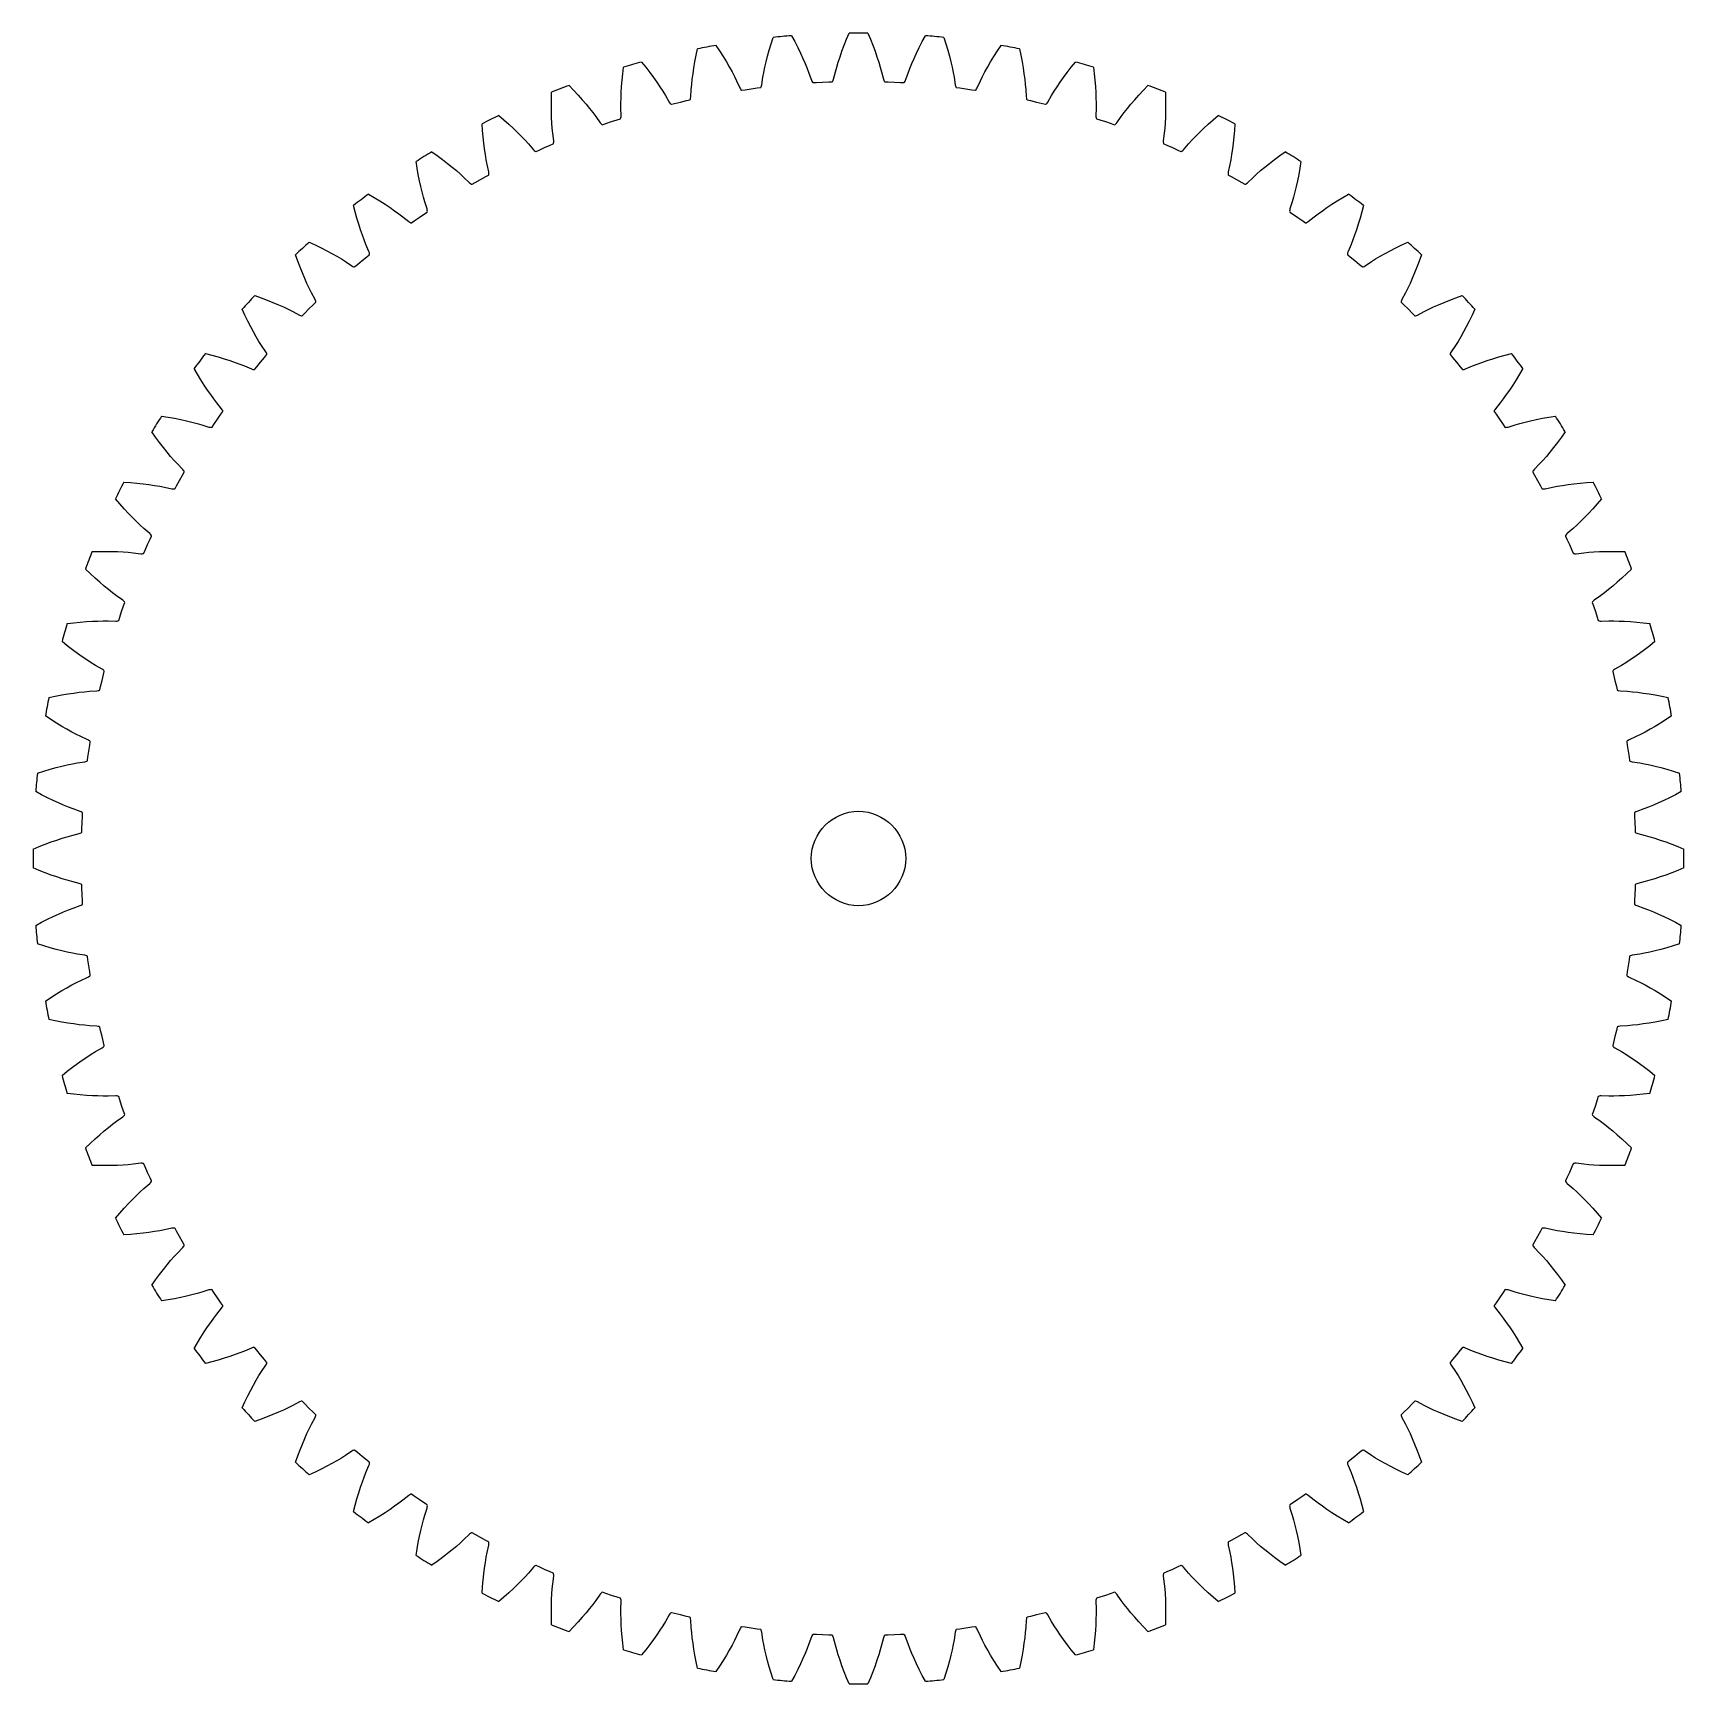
# Model space of a CAD drawing. Extents: x -35 to 35, y -35 to 35.
import ezdxf

# ---------------------------------------------------------------- set-up
doc = ezdxf.new("R2010")
doc.units = 0

msp = doc.modelspace()

# ---------------------------------------------------------------- linework, layer by layer
msp.add_circle((0, 0), 2)
msp.add_circle((0, 0), 2)
at = {"layer": 'layer0'}
for p, q in [((-6.88, 34.056), (-6.82, 34.329)), ((-6.042, 34.475), (-5.887, 34.241)), ((-3.787, 34.278), (-3.708, 34.545)), ((-3.708, 34.545), (-3.623, 34.812)), ((-2.835, 34.885), (-2.703, 34.639)), ((-2.703, 34.639), (-2.576, 34.39)), ((-2.576, 34.39), (-2.461, 34.151)), ((-0.701, 34.232), (-0.608, 34.481)), ((-0.608, 34.481), (-0.505, 34.74)), ((-0.505, 34.74), (-0.396, 34.998)), ((0.396, 34.998), (0.505, 34.74)), ((0.505, 34.74), (0.608, 34.481)), ((0.608, 34.481), (0.701, 34.232)), ((2.461, 34.151), (2.576, 34.39)), ((2.576, 34.39), (2.703, 34.639)), ((2.703, 34.639), (2.835, 34.885)), ((3.623, 34.812), (3.708, 34.545)), ((3.708, 34.545), (3.787, 34.278)), ((5.887, 34.241), (6.042, 34.475)), ((6.82, 34.329), (6.88, 34.056)), ((-9.197, 33.77), (-9.022, 33.552)), ((-6.979, 33.521), (-6.933, 33.782)), ((-6.933, 33.782), (-6.88, 34.056)), ((-5.887, 34.241), (-5.738, 34.006)), ((-5.738, 34.006), (-5.601, 33.778)), ((-5.601, 33.778), (-5.477, 33.562)), ((-3.97, 33.548), (-3.917, 33.779)), ((-3.917, 33.779), (-3.856, 34.022)), ((-3.856, 34.022), (-3.787, 34.278)), ((-2.461, 34.151), (-2.357, 33.924)), ((-2.357, 33.924), (-2.262, 33.706)), ((-2.262, 33.706), (-2.178, 33.5)), ((-0.922, 33.558), (-0.857, 33.771)), ((-0.857, 33.771), (-0.783, 33.996)), ((-0.783, 33.996), (-0.701, 34.232)), ((0.701, 34.232), (0.783, 33.996)), ((0.783, 33.996), (0.857, 33.771)), ((0.857, 33.771), (0.922, 33.558)), ((2.178, 33.5), (2.262, 33.706)), ((2.262, 33.706), (2.357, 33.924)), ((2.357, 33.924), (2.461, 34.151)), ((3.787, 34.278), (3.856, 34.022)), ((3.856, 34.022), (3.917, 33.779)), ((3.917, 33.779), (3.97, 33.548)), ((5.477, 33.562), (5.601, 33.778)), ((5.601, 33.778), (5.738, 34.006)), ((5.738, 34.006), (5.887, 34.241)), ((6.88, 34.056), (6.933, 33.782)), ((6.933, 33.782), (6.979, 33.521)), ((9.022, 33.552), (9.197, 33.77)), ((-10.042, 32.734), (-10.021, 32.998)), ((-10.021, 32.998), (-9.993, 33.276)), ((-9.993, 33.276), (-9.958, 33.553)), ((-9.022, 33.552), (-8.852, 33.331)), ((-8.852, 33.331), (-8.694, 33.117)), ((-8.694, 33.117), (-8.55, 32.913)), ((-8.55, 32.913), (-8.417, 32.716)), ((-7.073, 32.818), (-7.048, 33.038)), ((-7.048, 33.038), (-7.017, 33.274)), ((-7.017, 33.274), (-6.979, 33.521)), ((-5.477, 33.562), (-5.363, 33.353)), ((-5.363, 33.353), (-5.26, 33.156)), ((-5.26, 33.156), (-5.167, 32.968)), ((-5.167, 32.968), (-5.033, 32.677)), ((-4.102, 32.806), (-4.052, 33.123)), ((-4.052, 33.123), (-4.014, 33.33)), ((-4.014, 33.33), (-3.97, 33.548)), ((-2.178, 33.5), (-2.103, 33.304)), ((-2.103, 33.304), (-1.996, 33.002)), ((-1.996, 33.002), (-1.975, 32.952)), ((-1.975, 32.952), (-1.953, 32.918)), ((-1.953, 32.918), (-1.93, 32.899)), ((-1.919, 32.895), (-1.78, 32.902)), ((-1.78, 32.902), (-1.522, 32.915)), ((-1.522, 32.915), (-1.263, 32.926)), ((-1.263, 32.926), (-1.124, 32.932)), ((-1.124, 32.932), (-1.114, 32.936)), ((-1.114, 32.936), (-1.093, 32.957)), ((-1.093, 32.957), (-1.074, 32.994)), ((-1.074, 32.994), (-1.057, 33.045)), ((-1.057, 33.045), (-0.979, 33.356)), ((-0.979, 33.356), (-0.922, 33.558)), ((0.922, 33.558), (0.979, 33.356)), ((0.979, 33.356), (1.057, 33.045)), ((1.057, 33.045), (1.074, 32.994)), ((1.074, 32.994), (1.093, 32.957)), ((1.093, 32.957), (1.114, 32.936)), ((1.114, 32.936), (1.124, 32.932)), ((1.124, 32.932), (1.263, 32.926)), ((1.263, 32.926), (1.522, 32.915)), ((1.522, 32.915), (1.78, 32.902)), ((1.78, 32.902), (1.919, 32.895)), ((1.93, 32.899), (1.953, 32.918)), ((1.953, 32.918), (1.975, 32.952)), ((1.975, 32.952), (1.996, 33.002)), ((1.996, 33.002), (2.103, 33.304)), ((2.103, 33.304), (2.178, 33.5)), ((3.97, 33.548), (4.014, 33.33)), ((4.014, 33.33), (4.052, 33.123)), ((4.052, 33.123), (4.102, 32.806)), ((5.033, 32.677), (5.167, 32.968)), ((5.167, 32.968), (5.26, 33.156)), ((5.26, 33.156), (5.363, 33.353)), ((5.363, 33.353), (5.477, 33.562)), ((6.979, 33.521), (7.017, 33.274)), ((7.017, 33.274), (7.048, 33.038)), ((7.048, 33.038), (7.073, 32.818)), ((8.417, 32.716), (8.55, 32.913)), ((8.55, 32.913), (8.694, 33.117)), ((8.694, 33.117), (8.852, 33.331)), ((8.852, 33.331), (9.022, 33.552)), ((9.958, 33.553), (9.993, 33.276)), ((9.993, 33.276), (10.021, 32.998)), ((10.021, 32.998), (10.042, 32.734)), ((-13.023, 31.933), (-13.02, 32.212)), ((-13.02, 32.212), (-13.012, 32.491)), ((-12.273, 32.777), (-12.079, 32.577)), ((-12.079, 32.577), (-11.889, 32.372)), ((-11.889, 32.372), (-11.713, 32.174)), ((-10.07, 32.025), (-10.066, 32.247)), ((-10.066, 32.247), (-10.057, 32.484)), ((-10.057, 32.484), (-10.042, 32.734)), ((-8.417, 32.716), (-8.297, 32.53)), ((-8.297, 32.53), (-8.187, 32.35)), ((-8.187, 32.35), (-8.026, 32.073)), ((-7.13, 32.195), (-7.118, 32.234)), ((-7.118, 32.234), (-7.111, 32.288)), ((-7.111, 32.288), (-7.091, 32.608)), ((-7.091, 32.608), (-7.073, 32.818)), ((-5.033, 32.677), (-5.007, 32.629)), ((-5.007, 32.629), (-4.982, 32.597)), ((-4.982, 32.597), (-4.957, 32.58)), ((-4.957, 32.58), (-4.946, 32.577)), ((-4.946, 32.577), (-4.808, 32.597)), ((-4.808, 32.597), (-4.552, 32.634)), ((-4.552, 32.634), (-4.296, 32.669)), ((-4.296, 32.669), (-4.158, 32.687)), ((-4.158, 32.687), (-4.148, 32.693)), ((-4.148, 32.693), (-4.129, 32.716)), ((-4.129, 32.716), (-4.114, 32.754)), ((-4.114, 32.754), (-4.102, 32.806)), ((-1.93, 32.899), (-1.919, 32.895)), ((1.919, 32.895), (1.93, 32.899)), ((4.102, 32.806), (4.114, 32.754)), ((4.114, 32.754), (4.129, 32.716)), ((4.129, 32.716), (4.148, 32.693)), ((4.148, 32.693), (4.158, 32.687)), ((4.158, 32.687), (4.296, 32.669)), ((4.296, 32.669), (4.552, 32.634)), ((4.552, 32.634), (4.808, 32.597)), ((4.808, 32.597), (4.946, 32.577)), ((4.946, 32.577), (4.957, 32.58)), ((4.957, 32.58), (4.982, 32.597)), ((4.982, 32.597), (5.007, 32.629)), ((5.007, 32.629), (5.033, 32.677)), ((7.073, 32.818), (7.091, 32.608)), ((7.091, 32.608), (7.111, 32.288)), ((7.111, 32.288), (7.118, 32.234)), ((7.118, 32.234), (7.13, 32.195)), ((8.026, 32.073), (8.187, 32.35)), ((8.187, 32.35), (8.297, 32.53)), ((8.297, 32.53), (8.417, 32.716)), ((10.042, 32.734), (10.057, 32.484)), ((10.057, 32.484), (10.066, 32.247)), ((10.066, 32.247), (10.07, 32.025)), ((11.713, 32.174), (11.889, 32.372)), ((11.889, 32.372), (12.079, 32.577)), ((12.079, 32.577), (12.273, 32.777)), ((13.012, 32.491), (13.02, 32.212)), ((13.02, 32.212), (13.023, 31.933)), ((-15.245, 31.505), (-15.033, 31.323)), ((-13.02, 31.668), (-13.023, 31.933)), ((-13.012, 31.418), (-13.02, 31.668)), ((-11.713, 32.174), (-11.55, 31.984)), ((-11.55, 31.984), (-11.4, 31.8)), ((-11.4, 31.8), (-11.263, 31.625)), ((-11.263, 31.625), (-11.137, 31.457)), ((-10.07, 31.815), (-10.07, 32.025)), ((-10.06, 31.494), (-10.07, 31.815)), ((-8.026, 32.073), (-7.996, 32.028)), ((-7.996, 32.028), (-7.968, 31.998)), ((-7.968, 31.998), (-7.942, 31.984)), ((-7.942, 31.984), (-7.931, 31.982)), ((-7.931, 31.982), (-7.796, 32.015)), ((-7.796, 32.015), (-7.544, 32.075)), ((-7.544, 32.075), (-7.292, 32.133)), ((-7.292, 32.133), (-7.156, 32.164)), ((-7.156, 32.164), (-7.147, 32.171)), ((-7.147, 32.171), (-7.13, 32.195)), ((7.13, 32.195), (7.147, 32.171)), ((7.147, 32.171), (7.156, 32.164)), ((7.156, 32.164), (7.292, 32.133)), ((7.292, 32.133), (7.544, 32.075)), ((7.544, 32.075), (7.796, 32.015)), ((7.796, 32.015), (7.931, 31.982)), ((7.931, 31.982), (7.942, 31.984)), ((7.942, 31.984), (7.968, 31.998)), ((7.968, 31.998), (7.996, 32.028)), ((7.996, 32.028), (8.026, 32.073)), ((10.07, 31.815), (10.06, 31.494)), ((10.07, 32.025), (10.07, 31.815)), ((11.137, 31.457), (11.263, 31.625)), ((11.263, 31.625), (11.4, 31.8)), ((11.4, 31.8), (11.55, 31.984)), ((11.55, 31.984), (11.713, 32.174)), ((13.02, 31.668), (13.012, 31.418)), ((13.023, 31.933), (13.02, 31.668)), ((15.033, 31.323), (15.245, 31.505)), ((-15.937, 30.873), (-15.954, 31.152)), ((-15.914, 30.595), (-15.937, 30.873)), ((-15.033, 31.323), (-14.825, 31.137)), ((-14.825, 31.137), (-14.631, 30.956)), ((-14.631, 30.956), (-14.452, 30.782)), ((-12.999, 31.181), (-13.012, 31.418)), ((-12.982, 30.959), (-12.999, 31.181)), ((-12.962, 30.75), (-12.982, 30.959)), ((-11.137, 31.457), (-10.951, 31.195)), ((-10.951, 31.195), (-10.917, 31.153)), ((-10.917, 31.153), (-10.886, 31.127)), ((-10.886, 31.127), (-10.86, 31.114)), ((-10.86, 31.114), (-10.848, 31.114)), ((-10.848, 31.114), (-10.716, 31.159)), ((-10.716, 31.159), (-10.471, 31.242)), ((-10.471, 31.242), (-10.226, 31.323)), ((-10.226, 31.323), (-10.094, 31.367)), ((-10.094, 31.367), (-10.085, 31.374)), ((-10.085, 31.374), (-10.07, 31.4)), ((-10.07, 31.4), (-10.062, 31.44)), ((-10.062, 31.44), (-10.06, 31.494)), ((10.06, 31.494), (10.062, 31.44)), ((10.062, 31.44), (10.07, 31.4)), ((10.07, 31.4), (10.085, 31.374)), ((10.085, 31.374), (10.094, 31.367)), ((10.094, 31.367), (10.226, 31.323)), ((10.226, 31.323), (10.471, 31.242)), ((10.471, 31.242), (10.716, 31.159)), ((10.716, 31.159), (10.848, 31.114)), ((10.848, 31.114), (10.86, 31.114)), ((10.86, 31.114), (10.886, 31.127)), ((10.886, 31.127), (10.917, 31.153)), ((10.917, 31.153), (10.951, 31.195)), ((10.951, 31.195), (11.137, 31.457)), ((12.982, 30.959), (12.962, 30.75)), ((12.999, 31.181), (12.982, 30.959)), ((13.012, 31.418), (12.999, 31.181)), ((14.452, 30.782), (14.631, 30.956)), ((14.631, 30.956), (14.825, 31.137)), ((14.825, 31.137), (15.033, 31.323)), ((15.937, 30.873), (15.914, 30.595)), ((15.954, 31.152), (15.937, 30.873)), ((-15.886, 30.331), (-15.914, 30.595)), ((-15.855, 30.083), (-15.886, 30.331)), ((-14.452, 30.782), (-14.286, 30.613)), ((-14.286, 30.613), (-14.133, 30.451)), ((-14.133, 30.451), (-13.992, 30.295)), ((-13.992, 30.295), (-13.783, 30.052)), ((-13.545, 30.037), (-13.309, 30.142)), ((-13.309, 30.142), (-13.072, 30.246)), ((-13.072, 30.246), (-12.945, 30.302)), ((-12.923, 30.432), (-12.962, 30.75)), ((-12.945, 30.302), (-12.936, 30.31)), ((-12.936, 30.31), (-12.925, 30.337)), ((-12.925, 30.337), (-12.92, 30.378)), ((-12.92, 30.378), (-12.923, 30.432)), ((12.923, 30.432), (12.92, 30.378)), ((12.92, 30.378), (12.925, 30.337)), ((12.962, 30.75), (12.923, 30.432)), ((12.925, 30.337), (12.936, 30.31)), ((12.936, 30.31), (12.945, 30.302)), ((12.945, 30.302), (13.072, 30.246)), ((13.072, 30.246), (13.309, 30.142)), ((13.309, 30.142), (13.545, 30.037)), ((13.783, 30.052), (13.992, 30.295)), ((13.992, 30.295), (14.133, 30.451)), ((14.133, 30.451), (14.286, 30.613)), ((14.286, 30.613), (14.452, 30.782)), ((15.886, 30.331), (15.855, 30.083)), ((15.914, 30.595), (15.886, 30.331)), ((-18.717, 29.271), (-18.761, 29.547)), ((-18.087, 29.964), (-17.859, 29.802)), ((-17.859, 29.802), (-17.635, 29.636)), ((-17.635, 29.636), (-17.425, 29.474)), ((-17.425, 29.474), (-17.231, 29.317)), ((-15.82, 29.848), (-15.855, 30.083)), ((-15.783, 29.629), (-15.82, 29.848)), ((-15.744, 29.423), (-15.783, 29.629)), ((-15.676, 29.109), (-15.744, 29.423)), ((-13.783, 30.052), (-13.745, 30.013)), ((-13.745, 30.013), (-13.712, 29.989)), ((-13.712, 29.989), (-13.684, 29.98)), ((-13.684, 29.98), (-13.672, 29.98)), ((-13.672, 29.98), (-13.545, 30.037)), ((13.545, 30.037), (13.672, 29.98)), ((13.672, 29.98), (13.684, 29.98)), ((13.684, 29.98), (13.712, 29.989)), ((13.712, 29.989), (13.745, 30.013)), ((13.745, 30.013), (13.783, 30.052)), ((15.744, 29.423), (15.676, 29.109)), ((15.783, 29.629), (15.744, 29.423)), ((15.82, 29.848), (15.783, 29.629)), ((15.855, 30.083), (15.82, 29.848)), ((17.231, 29.317), (17.425, 29.474)), ((17.425, 29.474), (17.635, 29.636)), ((17.635, 29.636), (17.859, 29.802)), ((17.859, 29.802), (18.087, 29.964)), ((18.761, 29.547), (18.717, 29.271)), ((-18.669, 28.996), (-18.717, 29.271)), ((-18.617, 28.736), (-18.669, 28.996)), ((-18.563, 28.492), (-18.617, 28.736)), ((-17.231, 29.317), (-17.049, 29.164)), ((-17.049, 29.164), (-16.882, 29.017)), ((-16.882, 29.017), (-16.727, 28.875)), ((-16.727, 28.875), (-16.497, 28.652)), ((-16.259, 28.659), (-16.034, 28.786)), ((-16.034, 28.786), (-15.807, 28.911)), ((-15.807, 28.911), (-15.685, 28.978)), ((-15.685, 28.978), (-15.678, 28.987)), ((-15.678, 28.987), (-15.669, 29.015)), ((-15.668, 29.056), (-15.676, 29.109)), ((-15.669, 29.015), (-15.668, 29.056)), ((15.676, 29.109), (15.668, 29.056)), ((15.668, 29.056), (15.669, 29.015)), ((15.669, 29.015), (15.678, 28.987)), ((15.678, 28.987), (15.685, 28.978)), ((15.685, 28.978), (15.807, 28.911)), ((15.807, 28.911), (16.034, 28.786)), ((16.034, 28.786), (16.259, 28.659)), ((16.497, 28.652), (16.727, 28.875)), ((16.727, 28.875), (16.882, 29.017)), ((16.882, 29.017), (17.049, 29.164)), ((17.049, 29.164), (17.231, 29.317)), ((18.617, 28.736), (18.563, 28.492)), ((18.669, 28.996), (18.617, 28.736)), ((18.717, 29.271), (18.669, 28.996)), ((-20.775, 28.167), (-20.533, 28.027)), ((-20.533, 28.027), (-20.294, 27.883)), ((-18.507, 28.261), (-18.563, 28.492)), ((-18.45, 28.047), (-18.507, 28.261)), ((-18.392, 27.844), (-18.45, 28.047)), ((-16.497, 28.652), (-16.456, 28.617)), ((-16.456, 28.617), (-16.421, 28.596)), ((-16.421, 28.596), (-16.392, 28.589)), ((-16.392, 28.589), (-16.38, 28.591)), ((-16.38, 28.591), (-16.259, 28.659)), ((16.259, 28.659), (16.38, 28.591)), ((16.38, 28.591), (16.392, 28.589)), ((16.392, 28.589), (16.421, 28.596)), ((16.421, 28.596), (16.456, 28.617)), ((16.456, 28.617), (16.497, 28.652)), ((18.45, 28.047), (18.392, 27.844)), ((18.507, 28.261), (18.45, 28.047)), ((18.563, 28.492), (18.507, 28.261)), ((20.294, 27.883), (20.533, 28.027)), ((20.533, 28.027), (20.775, 28.167)), ((-21.338, 27.419), (-21.407, 27.69)), ((-21.265, 27.15), (-21.338, 27.419)), ((-20.294, 27.883), (-20.07, 27.74)), ((-20.07, 27.74), (-19.862, 27.602)), ((-19.862, 27.602), (-19.667, 27.466)), ((-19.667, 27.466), (-19.488, 27.336)), ((-19.488, 27.336), (-19.32, 27.208)), ((-18.621, 27.184), (-18.407, 27.329)), ((-18.407, 27.329), (-18.292, 27.407)), ((-18.295, 27.539), (-18.392, 27.844)), ((-18.282, 27.486), (-18.295, 27.539)), ((-18.292, 27.407), (-18.286, 27.417)), ((-18.286, 27.417), (-18.279, 27.445)), ((-18.279, 27.445), (-18.282, 27.486)), ((18.282, 27.486), (18.279, 27.445)), ((18.279, 27.445), (18.286, 27.417)), ((18.295, 27.539), (18.282, 27.486)), ((18.286, 27.417), (18.292, 27.407)), ((18.292, 27.407), (18.407, 27.329)), ((18.392, 27.844), (18.295, 27.539)), ((18.407, 27.329), (18.621, 27.184)), ((19.32, 27.208), (19.488, 27.336)), ((19.488, 27.336), (19.667, 27.466)), ((19.667, 27.466), (19.862, 27.602)), ((19.862, 27.602), (20.07, 27.74)), ((20.07, 27.74), (20.294, 27.883)), ((21.338, 27.419), (21.265, 27.15)), ((21.407, 27.69), (21.338, 27.419)), ((-21.189, 26.896), (-21.265, 27.15)), ((-21.113, 26.658), (-21.189, 26.896)), ((-21.036, 26.433), (-21.113, 26.658)), ((-19.32, 27.208), (-19.07, 27.008)), ((-19.07, 27.008), (-19.026, 26.977)), ((-19.026, 26.977), (-18.989, 26.959)), ((-18.989, 26.959), (-18.96, 26.955)), ((-18.96, 26.955), (-18.948, 26.958)), ((-18.948, 26.958), (-18.834, 27.037)), ((-18.834, 27.037), (-18.621, 27.184)), ((18.621, 27.184), (18.834, 27.037)), ((18.834, 27.037), (18.948, 26.958)), ((18.948, 26.958), (18.96, 26.955)), ((18.96, 26.955), (18.989, 26.959)), ((18.989, 26.959), (19.026, 26.977)), ((19.026, 26.977), (19.07, 27.008)), ((19.07, 27.008), (19.32, 27.208)), ((21.113, 26.658), (21.036, 26.433)), ((21.189, 26.896), (21.113, 26.658)), ((21.265, 27.15), (21.189, 26.896)), ((-23.285, 26.13), (-23.031, 26.013)), ((-23.031, 26.013), (-22.78, 25.891)), ((-20.959, 26.225), (-21.036, 26.433)), ((-20.883, 26.029), (-20.959, 26.225)), ((-20.758, 25.733), (-20.883, 26.029)), ((20.883, 26.029), (20.758, 25.733)), ((20.959, 26.225), (20.883, 26.029)), ((21.036, 26.433), (20.959, 26.225)), ((22.78, 25.891), (23.031, 26.013)), ((23.031, 26.013), (23.285, 26.13)), ((-23.777, 25.333), (-23.87, 25.597)), ((-23.679, 25.072), (-23.777, 25.333)), ((-22.78, 25.891), (-22.544, 25.77)), ((-22.544, 25.77), (-22.324, 25.652)), ((-22.324, 25.652), (-22.118, 25.535)), ((-22.118, 25.535), (-21.927, 25.421)), ((-21.927, 25.421), (-21.748, 25.31)), ((-21.748, 25.31), (-21.481, 25.133)), ((-21.248, 25.184), (-21.05, 25.35)), ((-21.05, 25.35), (-20.85, 25.514)), ((-20.85, 25.514), (-20.743, 25.602)), ((-20.74, 25.682), (-20.758, 25.733)), ((-20.743, 25.602), (-20.737, 25.613)), ((-20.733, 25.642), (-20.74, 25.682)), ((-20.737, 25.613), (-20.733, 25.642)), ((20.74, 25.682), (20.733, 25.642)), ((20.733, 25.642), (20.737, 25.613)), ((20.737, 25.613), (20.743, 25.602)), ((20.758, 25.733), (20.74, 25.682)), ((20.743, 25.602), (20.85, 25.514)), ((20.85, 25.514), (21.05, 25.35)), ((21.05, 25.35), (21.248, 25.184)), ((21.481, 25.133), (21.748, 25.31)), ((21.748, 25.31), (21.927, 25.421)), ((21.927, 25.421), (22.118, 25.535)), ((22.118, 25.535), (22.324, 25.652)), ((22.324, 25.652), (22.544, 25.77)), ((22.544, 25.77), (22.78, 25.891)), ((23.777, 25.333), (23.679, 25.072)), ((23.87, 25.597), (23.777, 25.333)), ((-23.58, 24.826), (-23.679, 25.072)), ((-23.482, 24.596), (-23.58, 24.826)), ((-23.385, 24.38), (-23.482, 24.596)), ((-21.481, 25.133), (-21.434, 25.106)), ((-21.434, 25.106), (-21.396, 25.092)), ((-21.396, 25.092), (-21.366, 25.09)), ((-21.366, 25.09), (-21.355, 25.094)), ((-21.355, 25.094), (-21.248, 25.184)), ((21.248, 25.184), (21.355, 25.094)), ((21.355, 25.094), (21.366, 25.09)), ((21.366, 25.09), (21.396, 25.092)), ((21.396, 25.092), (21.434, 25.106)), ((21.434, 25.106), (21.481, 25.133)), ((23.482, 24.596), (23.385, 24.38)), ((23.58, 24.826), (23.482, 24.596)), ((23.679, 25.072), (23.58, 24.826)), ((-25.597, 23.87), (-25.333, 23.777)), ((-23.289, 24.179), (-23.385, 24.38)), ((-23.195, 23.991), (-23.289, 24.179)), ((-23.043, 23.708), (-23.195, 23.991)), ((23.195, 23.991), (23.043, 23.708)), ((23.289, 24.179), (23.195, 23.991)), ((23.385, 24.38), (23.289, 24.179)), ((25.333, 23.777), (25.597, 23.87)), ((-26.013, 23.031), (-26.13, 23.285)), ((-25.333, 23.777), (-25.072, 23.679)), ((-25.072, 23.679), (-24.826, 23.58)), ((-24.826, 23.58), (-24.596, 23.482)), ((-24.596, 23.482), (-24.38, 23.385)), ((-24.38, 23.385), (-24.179, 23.289)), ((-24.179, 23.289), (-23.991, 23.195)), ((-23.991, 23.195), (-23.708, 23.043)), ((-23.579, 23.017), (-23.481, 23.116)), ((-23.481, 23.116), (-23.299, 23.299)), ((-23.299, 23.299), (-23.116, 23.481)), ((-23.116, 23.481), (-23.017, 23.579)), ((-23.021, 23.659), (-23.043, 23.708)), ((-23.011, 23.619), (-23.021, 23.659)), ((-23.017, 23.579), (-23.012, 23.59)), ((-23.012, 23.59), (-23.011, 23.619)), ((23.021, 23.659), (23.011, 23.619)), ((23.011, 23.619), (23.012, 23.59)), ((23.012, 23.59), (23.017, 23.579)), ((23.017, 23.579), (23.116, 23.481)), ((23.043, 23.708), (23.021, 23.659)), ((23.116, 23.481), (23.299, 23.299)), ((23.299, 23.299), (23.481, 23.116)), ((23.481, 23.116), (23.579, 23.017)), ((23.708, 23.043), (23.991, 23.195)), ((23.991, 23.195), (24.179, 23.289)), ((24.179, 23.289), (24.38, 23.385)), ((24.38, 23.385), (24.596, 23.482)), ((24.596, 23.482), (24.826, 23.58)), ((24.826, 23.58), (25.072, 23.679)), ((25.072, 23.679), (25.333, 23.777)), ((26.13, 23.285), (26.013, 23.031)), ((-25.891, 22.78), (-26.013, 23.031)), ((-25.77, 22.544), (-25.891, 22.78)), ((-25.652, 22.324), (-25.77, 22.544)), ((-23.708, 23.043), (-23.659, 23.021)), ((-23.659, 23.021), (-23.619, 23.011)), ((-23.619, 23.011), (-23.59, 23.012)), ((-23.59, 23.012), (-23.579, 23.017)), ((23.579, 23.017), (23.59, 23.012)), ((23.59, 23.012), (23.619, 23.011)), ((23.619, 23.011), (23.659, 23.021)), ((23.659, 23.021), (23.708, 23.043)), ((25.77, 22.544), (25.652, 22.324)), ((25.891, 22.78), (25.77, 22.544)), ((26.013, 23.031), (25.891, 22.78)), ((-25.535, 22.118), (-25.652, 22.324)), ((-25.421, 21.927), (-25.535, 22.118)), ((-25.31, 21.748), (-25.421, 21.927)), ((-25.133, 21.481), (-25.31, 21.748)), ((25.31, 21.748), (25.133, 21.481)), ((25.421, 21.927), (25.31, 21.748)), ((25.535, 22.118), (25.421, 21.927)), ((25.652, 22.324), (25.535, 22.118)), ((-27.69, 21.407), (-27.419, 21.338)), ((-27.419, 21.338), (-27.15, 21.265)), ((-27.15, 21.265), (-26.896, 21.189)), ((-26.896, 21.189), (-26.658, 21.113)), ((-26.658, 21.113), (-26.433, 21.036)), ((-26.433, 21.036), (-26.225, 20.959)), ((-25.514, 20.85), (-25.35, 21.05)), ((-25.35, 21.05), (-25.184, 21.248)), ((-25.184, 21.248), (-25.094, 21.355)), ((-25.106, 21.434), (-25.133, 21.481)), ((-25.092, 21.396), (-25.106, 21.434)), ((-25.094, 21.355), (-25.09, 21.366)), ((-25.09, 21.366), (-25.092, 21.396)), ((25.092, 21.396), (25.09, 21.366)), ((25.09, 21.366), (25.094, 21.355)), ((25.106, 21.434), (25.092, 21.396)), ((25.094, 21.355), (25.184, 21.248)), ((25.133, 21.481), (25.106, 21.434)), ((25.184, 21.248), (25.35, 21.05)), ((25.35, 21.05), (25.514, 20.85)), ((26.225, 20.959), (26.433, 21.036)), ((26.433, 21.036), (26.658, 21.113)), ((26.658, 21.113), (26.896, 21.189)), ((26.896, 21.189), (27.15, 21.265)), ((27.15, 21.265), (27.419, 21.338)), ((27.419, 21.338), (27.69, 21.407)), ((-28.027, 20.533), (-28.167, 20.775)), ((-27.883, 20.294), (-28.027, 20.533)), ((-26.225, 20.959), (-26.029, 20.883)), ((-26.029, 20.883), (-25.733, 20.758)), ((-25.733, 20.758), (-25.682, 20.74)), ((-25.682, 20.74), (-25.642, 20.733)), ((-25.642, 20.733), (-25.613, 20.737)), ((-25.613, 20.737), (-25.602, 20.743)), ((-25.602, 20.743), (-25.514, 20.85)), ((25.514, 20.85), (25.602, 20.743)), ((25.602, 20.743), (25.613, 20.737)), ((25.613, 20.737), (25.642, 20.733)), ((25.642, 20.733), (25.682, 20.74)), ((25.682, 20.74), (25.733, 20.758)), ((25.733, 20.758), (26.029, 20.883)), ((26.029, 20.883), (26.225, 20.959)), ((28.027, 20.533), (27.883, 20.294)), ((28.167, 20.775), (28.027, 20.533)), ((-27.74, 20.07), (-27.883, 20.294)), ((-27.602, 19.862), (-27.74, 20.07)), ((-27.466, 19.667), (-27.602, 19.862)), ((-27.336, 19.488), (-27.466, 19.667)), ((27.466, 19.667), (27.336, 19.488)), ((27.602, 19.862), (27.466, 19.667)), ((27.74, 20.07), (27.602, 19.862)), ((27.883, 20.294), (27.74, 20.07)), ((-27.208, 19.32), (-27.336, 19.488)), ((-27.008, 19.07), (-27.208, 19.32)), ((-27.037, 18.834), (-26.958, 18.948)), ((-26.977, 19.026), (-27.008, 19.07)), ((-26.959, 18.989), (-26.977, 19.026)), ((-26.955, 18.96), (-26.959, 18.989)), ((-26.958, 18.948), (-26.955, 18.96)), ((26.959, 18.989), (26.955, 18.96)), ((26.955, 18.96), (26.958, 18.948)), ((26.958, 18.948), (27.037, 18.834)), ((26.977, 19.026), (26.959, 18.989)), ((27.008, 19.07), (26.977, 19.026)), ((27.208, 19.32), (27.008, 19.07)), ((27.336, 19.488), (27.208, 19.32)), ((-29.547, 18.761), (-29.271, 18.717)), ((-29.271, 18.717), (-28.996, 18.669)), ((-28.996, 18.669), (-28.736, 18.617)), ((-28.736, 18.617), (-28.492, 18.563)), ((-28.492, 18.563), (-28.261, 18.507)), ((-28.261, 18.507), (-28.047, 18.45)), ((-28.047, 18.45), (-27.844, 18.392)), ((-27.844, 18.392), (-27.539, 18.295)), ((-27.539, 18.295), (-27.486, 18.282)), ((-27.486, 18.282), (-27.445, 18.279)), ((-27.445, 18.279), (-27.417, 18.286)), ((-27.417, 18.286), (-27.407, 18.292)), ((-27.407, 18.292), (-27.329, 18.407)), ((-27.329, 18.407), (-27.184, 18.621)), ((-27.184, 18.621), (-27.037, 18.834)), ((27.037, 18.834), (27.184, 18.621)), ((27.184, 18.621), (27.329, 18.407)), ((27.329, 18.407), (27.407, 18.292)), ((27.407, 18.292), (27.417, 18.286)), ((27.417, 18.286), (27.445, 18.279)), ((27.445, 18.279), (27.486, 18.282)), ((27.486, 18.282), (27.539, 18.295)), ((27.539, 18.295), (27.844, 18.392)), ((27.844, 18.392), (28.047, 18.45)), ((28.047, 18.45), (28.261, 18.507)), ((28.261, 18.507), (28.492, 18.563)), ((28.492, 18.563), (28.736, 18.617)), ((28.736, 18.617), (28.996, 18.669)), ((28.996, 18.669), (29.271, 18.717)), ((29.271, 18.717), (29.547, 18.761)), ((-29.802, 17.859), (-29.964, 18.087)), ((-29.636, 17.635), (-29.802, 17.859)), ((-29.474, 17.425), (-29.636, 17.635)), ((29.636, 17.635), (29.474, 17.425)), ((29.802, 17.859), (29.636, 17.635)), ((29.964, 18.087), (29.802, 17.859)), ((-29.317, 17.231), (-29.474, 17.425)), ((-29.164, 17.049), (-29.317, 17.231)), ((-29.017, 16.882), (-29.164, 17.049)), ((-28.875, 16.727), (-29.017, 16.882)), ((29.017, 16.882), (28.875, 16.727)), ((29.164, 17.049), (29.017, 16.882)), ((29.317, 17.231), (29.164, 17.049)), ((29.474, 17.425), (29.317, 17.231)), ((-28.652, 16.497), (-28.875, 16.727)), ((-28.786, 16.034), (-28.659, 16.259)), ((-28.659, 16.259), (-28.591, 16.38)), ((-28.617, 16.456), (-28.652, 16.497)), ((-28.596, 16.421), (-28.617, 16.456)), ((-28.589, 16.392), (-28.596, 16.421)), ((-28.591, 16.38), (-28.589, 16.392)), ((28.596, 16.421), (28.589, 16.392)), ((28.589, 16.392), (28.591, 16.38)), ((28.591, 16.38), (28.659, 16.259)), ((28.617, 16.456), (28.596, 16.421)), ((28.652, 16.497), (28.617, 16.456)), ((28.875, 16.727), (28.652, 16.497)), ((28.659, 16.259), (28.786, 16.034)), ((-31.152, 15.954), (-30.873, 15.937)), ((-30.873, 15.937), (-30.595, 15.914)), ((-30.595, 15.914), (-30.331, 15.886)), ((-30.331, 15.886), (-30.083, 15.855)), ((-30.083, 15.855), (-29.848, 15.82)), ((-29.848, 15.82), (-29.629, 15.783)), ((-29.629, 15.783), (-29.423, 15.744)), ((-29.423, 15.744), (-29.109, 15.676)), ((-29.109, 15.676), (-29.056, 15.668)), ((-29.056, 15.668), (-29.015, 15.669)), ((-29.015, 15.669), (-28.987, 15.678)), ((-28.987, 15.678), (-28.978, 15.685)), ((-28.978, 15.685), (-28.911, 15.807)), ((-28.911, 15.807), (-28.786, 16.034)), ((28.786, 16.034), (28.911, 15.807)), ((28.911, 15.807), (28.978, 15.685)), ((28.978, 15.685), (28.987, 15.678)), ((28.987, 15.678), (29.015, 15.669)), ((29.015, 15.669), (29.056, 15.668)), ((29.056, 15.668), (29.109, 15.676)), ((29.109, 15.676), (29.423, 15.744)), ((29.423, 15.744), (29.629, 15.783)), ((29.629, 15.783), (29.848, 15.82)), ((29.848, 15.82), (30.083, 15.855)), ((30.083, 15.855), (30.331, 15.886)), ((30.331, 15.886), (30.595, 15.914)), ((30.595, 15.914), (30.873, 15.937)), ((30.873, 15.937), (31.152, 15.954)), ((-31.323, 15.033), (-31.505, 15.245)), ((-31.137, 14.825), (-31.323, 15.033)), ((-30.956, 14.631), (-31.137, 14.825)), ((31.137, 14.825), (30.956, 14.631)), ((31.323, 15.033), (31.137, 14.825)), ((31.505, 15.245), (31.323, 15.033)), ((-30.782, 14.452), (-30.956, 14.631)), ((-30.613, 14.286), (-30.782, 14.452)), ((-30.451, 14.133), (-30.613, 14.286)), ((-30.295, 13.992), (-30.451, 14.133)), ((30.451, 14.133), (30.295, 13.992)), ((30.613, 14.286), (30.451, 14.133)), ((30.782, 14.452), (30.613, 14.286)), ((30.956, 14.631), (30.782, 14.452)), ((-30.052, 13.783), (-30.295, 13.992)), ((-30.246, 13.072), (-30.142, 13.309)), ((-30.142, 13.309), (-30.037, 13.545)), ((-30.013, 13.745), (-30.052, 13.783)), ((-30.037, 13.545), (-29.98, 13.672)), ((-29.989, 13.712), (-30.013, 13.745)), ((-29.98, 13.684), (-29.989, 13.712)), ((-29.98, 13.672), (-29.98, 13.684)), ((29.989, 13.712), (29.98, 13.684)), ((29.98, 13.684), (29.98, 13.672)), ((29.98, 13.672), (30.037, 13.545)), ((30.013, 13.745), (29.989, 13.712)), ((30.052, 13.783), (30.013, 13.745)), ((30.037, 13.545), (30.142, 13.309)), ((30.295, 13.992), (30.052, 13.783)), ((30.142, 13.309), (30.246, 13.072)), ((-32.491, 13.012), (-32.212, 13.02)), ((-32.212, 13.02), (-31.933, 13.023)), ((-31.933, 13.023), (-31.668, 13.02)), ((-31.668, 13.02), (-31.418, 13.012)), ((-31.418, 13.012), (-31.181, 12.999)), ((-31.181, 12.999), (-30.959, 12.982)), ((-30.959, 12.982), (-30.75, 12.962)), ((-30.75, 12.962), (-30.432, 12.923)), ((-30.432, 12.923), (-30.378, 12.92)), ((-30.378, 12.92), (-30.337, 12.925)), ((-30.337, 12.925), (-30.31, 12.936)), ((-30.31, 12.936), (-30.302, 12.945)), ((-30.302, 12.945), (-30.246, 13.072)), ((30.246, 13.072), (30.302, 12.945)), ((30.302, 12.945), (30.31, 12.936)), ((30.31, 12.936), (30.337, 12.925)), ((30.337, 12.925), (30.378, 12.92)), ((30.378, 12.92), (30.432, 12.923)), ((30.432, 12.923), (30.75, 12.962)), ((30.75, 12.962), (30.959, 12.982)), ((30.959, 12.982), (31.181, 12.999)), ((31.181, 12.999), (31.418, 13.012)), ((31.418, 13.012), (31.668, 13.02)), ((31.668, 13.02), (31.933, 13.023)), ((31.933, 13.023), (32.212, 13.02)), ((32.212, 13.02), (32.491, 13.012)), ((-32.577, 12.079), (-32.777, 12.273)), ((-32.372, 11.889), (-32.577, 12.079)), ((32.577, 12.079), (32.372, 11.889)), ((32.777, 12.273), (32.577, 12.079)), ((-32.174, 11.713), (-32.372, 11.889)), ((-31.984, 11.55), (-32.174, 11.713)), ((-31.8, 11.4), (-31.984, 11.55)), ((-31.625, 11.263), (-31.8, 11.4)), ((-31.457, 11.137), (-31.625, 11.263)), ((31.625, 11.263), (31.457, 11.137)), ((31.8, 11.4), (31.625, 11.263)), ((31.984, 11.55), (31.8, 11.4)), ((32.174, 11.713), (31.984, 11.55)), ((32.372, 11.889), (32.174, 11.713)), ((-31.195, 10.951), (-31.457, 11.137)), ((-31.242, 10.471), (-31.159, 10.716)), ((-31.153, 10.917), (-31.195, 10.951)), ((-31.159, 10.716), (-31.114, 10.848)), ((-31.127, 10.886), (-31.153, 10.917)), ((-31.114, 10.86), (-31.127, 10.886)), ((-31.114, 10.848), (-31.114, 10.86)), ((31.127, 10.886), (31.114, 10.86)), ((31.114, 10.86), (31.114, 10.848)), ((31.114, 10.848), (31.159, 10.716)), ((31.153, 10.917), (31.127, 10.886)), ((31.195, 10.951), (31.153, 10.917)), ((31.159, 10.716), (31.242, 10.471)), ((31.457, 11.137), (31.195, 10.951)), ((-33.553, 9.958), (-33.276, 9.993)), ((-33.276, 9.993), (-32.998, 10.021)), ((-32.998, 10.021), (-32.734, 10.042)), ((-32.734, 10.042), (-32.484, 10.057)), ((-32.484, 10.057), (-32.247, 10.066)), ((-32.247, 10.066), (-32.025, 10.07)), ((-32.025, 10.07), (-31.815, 10.07)), ((-31.815, 10.07), (-31.494, 10.06)), ((-31.494, 10.06), (-31.44, 10.062)), ((-31.44, 10.062), (-31.4, 10.07)), ((-31.4, 10.07), (-31.374, 10.085)), ((-31.374, 10.085), (-31.367, 10.094)), ((-31.367, 10.094), (-31.323, 10.226)), ((-31.323, 10.226), (-31.242, 10.471)), ((31.242, 10.471), (31.323, 10.226)), ((31.323, 10.226), (31.367, 10.094)), ((31.367, 10.094), (31.374, 10.085)), ((31.374, 10.085), (31.4, 10.07)), ((31.4, 10.07), (31.44, 10.062)), ((31.44, 10.062), (31.494, 10.06)), ((31.494, 10.06), (31.815, 10.07)), ((31.815, 10.07), (32.025, 10.07)), ((32.025, 10.07), (32.247, 10.066)), ((32.247, 10.066), (32.484, 10.057)), ((32.484, 10.057), (32.734, 10.042)), ((32.734, 10.042), (32.998, 10.021)), ((32.998, 10.021), (33.276, 9.993)), ((33.276, 9.993), (33.553, 9.958)), ((-33.552, 9.022), (-33.77, 9.197)), ((33.77, 9.197), (33.552, 9.022)), ((-33.331, 8.852), (-33.552, 9.022)), ((-33.117, 8.694), (-33.331, 8.852)), ((-32.913, 8.55), (-33.117, 8.694)), ((-32.716, 8.417), (-32.913, 8.55)), ((-32.53, 8.297), (-32.716, 8.417)), ((32.716, 8.417), (32.53, 8.297)), ((32.913, 8.55), (32.716, 8.417)), ((33.117, 8.694), (32.913, 8.55)), ((33.331, 8.852), (33.117, 8.694)), ((33.552, 9.022), (33.331, 8.852)), ((-32.35, 8.187), (-32.53, 8.297)), ((-32.073, 8.026), (-32.35, 8.187)), ((-32.075, 7.544), (-32.015, 7.796)), ((-32.028, 7.996), (-32.073, 8.026)), ((-31.998, 7.968), (-32.028, 7.996)), ((-32.015, 7.796), (-31.982, 7.931)), ((-31.984, 7.942), (-31.998, 7.968)), ((-31.982, 7.931), (-31.984, 7.942)), ((31.984, 7.942), (31.982, 7.931)), ((31.982, 7.931), (32.015, 7.796)), ((31.998, 7.968), (31.984, 7.942)), ((32.028, 7.996), (31.998, 7.968)), ((32.015, 7.796), (32.075, 7.544)), ((32.073, 8.026), (32.028, 7.996)), ((32.35, 8.187), (32.073, 8.026)), ((32.53, 8.297), (32.35, 8.187)), ((-33.521, 6.979), (-33.274, 7.017)), ((-33.274, 7.017), (-33.038, 7.048)), ((-33.038, 7.048), (-32.818, 7.073)), ((-32.818, 7.073), (-32.608, 7.091)), ((-32.608, 7.091), (-32.288, 7.111)), ((-32.288, 7.111), (-32.234, 7.118)), ((-32.234, 7.118), (-32.195, 7.13)), ((-32.195, 7.13), (-32.171, 7.147)), ((-32.171, 7.147), (-32.164, 7.156)), ((-32.164, 7.156), (-32.133, 7.292)), ((-32.133, 7.292), (-32.075, 7.544)), ((32.075, 7.544), (32.133, 7.292)), ((32.133, 7.292), (32.164, 7.156)), ((32.164, 7.156), (32.171, 7.147)), ((32.171, 7.147), (32.195, 7.13)), ((32.195, 7.13), (32.234, 7.118)), ((32.234, 7.118), (32.288, 7.111)), ((32.288, 7.111), (32.608, 7.091)), ((32.608, 7.091), (32.818, 7.073)), ((32.818, 7.073), (33.038, 7.048)), ((33.038, 7.048), (33.274, 7.017)), ((33.274, 7.017), (33.521, 6.979)), ((-34.329, 6.82), (-34.056, 6.88)), ((-34.056, 6.88), (-33.782, 6.933)), ((-33.782, 6.933), (-33.521, 6.979)), ((33.521, 6.979), (33.782, 6.933)), ((33.782, 6.933), (34.056, 6.88)), ((34.056, 6.88), (34.329, 6.82)), ((-34.241, 5.887), (-34.475, 6.042)), ((-34.006, 5.738), (-34.241, 5.887)), ((-33.778, 5.601), (-34.006, 5.738)), ((-33.562, 5.477), (-33.778, 5.601)), ((33.778, 5.601), (33.562, 5.477)), ((34.006, 5.738), (33.778, 5.601)), ((34.241, 5.887), (34.006, 5.738)), ((34.475, 6.042), (34.241, 5.887)), ((-33.353, 5.363), (-33.562, 5.477)), ((-33.156, 5.26), (-33.353, 5.363)), ((-32.968, 5.167), (-33.156, 5.26)), ((-32.677, 5.033), (-32.968, 5.167)), ((-32.629, 5.007), (-32.677, 5.033)), ((-32.597, 4.982), (-32.629, 5.007)), ((-32.58, 4.957), (-32.597, 4.982)), ((-32.597, 4.808), (-32.577, 4.946)), ((-32.577, 4.946), (-32.58, 4.957)), ((32.58, 4.957), (32.577, 4.946)), ((32.577, 4.946), (32.597, 4.808)), ((32.597, 4.982), (32.58, 4.957)), ((32.629, 5.007), (32.597, 4.982)), ((32.677, 5.033), (32.629, 5.007)), ((32.968, 5.167), (32.677, 5.033)), ((33.156, 5.26), (32.968, 5.167)), ((33.353, 5.363), (33.156, 5.26)), ((33.562, 5.477), (33.353, 5.363)), ((-32.687, 4.158), (-32.669, 4.296)), ((-32.669, 4.296), (-32.634, 4.552)), ((-32.634, 4.552), (-32.597, 4.808)), ((32.597, 4.808), (32.634, 4.552)), ((32.634, 4.552), (32.669, 4.296)), ((32.669, 4.296), (32.687, 4.158)), ((-34.812, 3.623), (-34.545, 3.708)), ((-34.545, 3.708), (-34.278, 3.787)), ((-34.278, 3.787), (-34.022, 3.856)), ((-34.022, 3.856), (-33.779, 3.917)), ((-33.779, 3.917), (-33.548, 3.97)), ((-33.548, 3.97), (-33.33, 4.014)), ((-33.33, 4.014), (-33.123, 4.052)), ((-33.123, 4.052), (-32.806, 4.102)), ((-32.806, 4.102), (-32.754, 4.114)), ((-32.754, 4.114), (-32.716, 4.129)), ((-32.716, 4.129), (-32.693, 4.148)), ((-32.693, 4.148), (-32.687, 4.158)), ((32.687, 4.158), (32.693, 4.148)), ((32.693, 4.148), (32.716, 4.129)), ((32.716, 4.129), (32.754, 4.114)), ((32.754, 4.114), (32.806, 4.102)), ((32.806, 4.102), (33.123, 4.052)), ((33.123, 4.052), (33.33, 4.014)), ((33.33, 4.014), (33.548, 3.97)), ((33.548, 3.97), (33.779, 3.917)), ((33.779, 3.917), (34.022, 3.856)), ((34.022, 3.856), (34.278, 3.787)), ((34.278, 3.787), (34.545, 3.708)), ((34.545, 3.708), (34.812, 3.623)), ((-34.639, 2.703), (-34.885, 2.835)), ((34.885, 2.835), (34.639, 2.703)), ((-34.39, 2.576), (-34.639, 2.703)), ((-34.151, 2.461), (-34.39, 2.576)), ((-33.924, 2.357), (-34.151, 2.461)), ((-33.706, 2.262), (-33.924, 2.357)), ((-33.5, 2.178), (-33.706, 2.262)), ((-33.304, 2.103), (-33.5, 2.178)), ((-33.002, 1.996), (-33.304, 2.103)), ((33.304, 2.103), (33.002, 1.996)), ((33.5, 2.178), (33.304, 2.103)), ((33.706, 2.262), (33.5, 2.178)), ((33.924, 2.357), (33.706, 2.262)), ((34.151, 2.461), (33.924, 2.357)), ((34.39, 2.576), (34.151, 2.461)), ((34.639, 2.703), (34.39, 2.576)), ((-32.952, 1.975), (-33.002, 1.996)), ((-32.918, 1.953), (-32.952, 1.975)), ((-32.926, 1.263), (-32.915, 1.522)), ((-32.899, 1.93), (-32.918, 1.953)), ((-32.915, 1.522), (-32.902, 1.78)), ((-32.902, 1.78), (-32.895, 1.919)), ((-32.895, 1.919), (-32.899, 1.93)), ((32.899, 1.93), (32.895, 1.919)), ((32.895, 1.919), (32.902, 1.78)), ((32.918, 1.953), (32.899, 1.93)), ((32.902, 1.78), (32.915, 1.522)), ((32.915, 1.522), (32.926, 1.263)), ((32.952, 1.975), (32.918, 1.953)), ((33.002, 1.996), (32.952, 1.975)), ((-34.481, 0.608), (-34.232, 0.701)), ((-34.232, 0.701), (-33.996, 0.783)), ((-33.996, 0.783), (-33.771, 0.857)), ((-33.771, 0.857), (-33.558, 0.922)), ((-33.558, 0.922), (-33.356, 0.979)), ((-33.356, 0.979), (-33.045, 1.057)), ((-33.045, 1.057), (-32.994, 1.074)), ((-32.994, 1.074), (-32.957, 1.093)), ((-32.957, 1.093), (-32.936, 1.114)), ((-32.936, 1.114), (-32.932, 1.124)), ((-32.932, 1.124), (-32.926, 1.263)), ((32.926, 1.263), (32.932, 1.124)), ((32.932, 1.124), (32.936, 1.114)), ((32.936, 1.114), (32.957, 1.093)), ((32.957, 1.093), (32.994, 1.074)), ((32.994, 1.074), (33.045, 1.057)), ((33.045, 1.057), (33.356, 0.979)), ((33.356, 0.979), (33.558, 0.922)), ((33.558, 0.922), (33.771, 0.857)), ((33.771, 0.857), (33.996, 0.783)), ((33.996, 0.783), (34.232, 0.701)), ((34.232, 0.701), (34.481, 0.608)), ((-34.998, 0.396), (-34.74, 0.505)), ((-34.74, 0.505), (-34.481, 0.608)), ((34.481, 0.608), (34.74, 0.505)), ((34.74, 0.505), (34.998, 0.396)), ((-34.74, -0.505), (-34.998, -0.396)), ((-34.481, -0.608), (-34.74, -0.505)), ((-34.232, -0.701), (-34.481, -0.608)), ((34.481, -0.608), (34.232, -0.701)), ((34.74, -0.505), (34.481, -0.608)), ((34.998, -0.396), (34.74, -0.505)), ((-33.996, -0.783), (-34.232, -0.701)), ((-33.771, -0.857), (-33.996, -0.783)), ((-33.558, -0.922), (-33.771, -0.857)), ((-33.356, -0.979), (-33.558, -0.922)), ((-33.045, -1.057), (-33.356, -0.979)), ((-32.994, -1.074), (-33.045, -1.057)), ((-32.957, -1.093), (-32.994, -1.074)), ((-32.936, -1.114), (-32.957, -1.093)), ((-32.932, -1.124), (-32.936, -1.114)), ((-32.926, -1.263), (-32.932, -1.124)), ((-32.915, -1.522), (-32.926, -1.263)), ((32.926, -1.263), (32.915, -1.522)), ((32.932, -1.124), (32.926, -1.263)), ((32.936, -1.114), (32.932, -1.124)), ((32.957, -1.093), (32.936, -1.114)), ((32.994, -1.074), (32.957, -1.093)), ((33.045, -1.057), (32.994, -1.074)), ((33.356, -0.979), (33.045, -1.057)), ((33.558, -0.922), (33.356, -0.979)), ((33.771, -0.857), (33.558, -0.922)), ((33.996, -0.783), (33.771, -0.857)), ((34.232, -0.701), (33.996, -0.783)), ((-33.304, -2.103), (-33.002, -1.996)), ((-33.002, -1.996), (-32.952, -1.975)), ((-32.952, -1.975), (-32.918, -1.953)), ((-32.918, -1.953), (-32.899, -1.93)), ((-32.902, -1.78), (-32.915, -1.522)), ((-32.895, -1.919), (-32.902, -1.78)), ((-32.899, -1.93), (-32.895, -1.919)), ((32.902, -1.78), (32.895, -1.919)), ((32.895, -1.919), (32.899, -1.93)), ((32.899, -1.93), (32.918, -1.953)), ((32.915, -1.522), (32.902, -1.78)), ((32.918, -1.953), (32.952, -1.975)), ((32.952, -1.975), (33.002, -1.996)), ((33.002, -1.996), (33.304, -2.103)), ((-34.885, -2.835), (-34.639, -2.703)), ((-34.639, -2.703), (-34.39, -2.576)), ((-34.39, -2.576), (-34.151, -2.461)), ((-34.151, -2.461), (-33.924, -2.357)), ((-33.924, -2.357), (-33.706, -2.262)), ((-33.706, -2.262), (-33.5, -2.178)), ((-33.5, -2.178), (-33.304, -2.103)), ((33.304, -2.103), (33.5, -2.178)), ((33.5, -2.178), (33.706, -2.262)), ((33.706, -2.262), (33.924, -2.357)), ((33.924, -2.357), (34.151, -2.461)), ((34.151, -2.461), (34.39, -2.576)), ((34.39, -2.576), (34.639, -2.703)), ((34.639, -2.703), (34.885, -2.835)), ((-34.545, -3.708), (-34.812, -3.623)), ((-34.278, -3.787), (-34.545, -3.708)), ((-34.022, -3.856), (-34.278, -3.787)), ((-33.779, -3.917), (-34.022, -3.856)), ((-33.548, -3.97), (-33.779, -3.917)), ((-33.33, -4.014), (-33.548, -3.97)), ((-33.123, -4.052), (-33.33, -4.014)), ((-32.806, -4.102), (-33.123, -4.052)), ((-32.754, -4.114), (-32.806, -4.102)), ((-32.716, -4.129), (-32.754, -4.114)), ((-32.693, -4.148), (-32.716, -4.129)), ((-32.687, -4.158), (-32.693, -4.148)), ((-32.669, -4.296), (-32.687, -4.158)), ((32.687, -4.158), (32.669, -4.296)), ((32.693, -4.148), (32.687, -4.158)), ((32.716, -4.129), (32.693, -4.148)), ((32.754, -4.114), (32.716, -4.129)), ((32.806, -4.102), (32.754, -4.114)), ((33.123, -4.052), (32.806, -4.102)), ((33.33, -4.014), (33.123, -4.052)), ((33.548, -3.97), (33.33, -4.014)), ((33.779, -3.917), (33.548, -3.97)), ((34.022, -3.856), (33.779, -3.917)), ((34.278, -3.787), (34.022, -3.856)), ((34.545, -3.708), (34.278, -3.787)), ((34.812, -3.623), (34.545, -3.708)), ((-32.634, -4.552), (-32.669, -4.296)), ((-32.597, -4.808), (-32.634, -4.552)), ((-32.577, -4.946), (-32.597, -4.808)), ((32.597, -4.808), (32.577, -4.946)), ((32.634, -4.552), (32.597, -4.808)), ((32.669, -4.296), (32.634, -4.552)), ((-33.778, -5.601), (-33.562, -5.477)), ((-33.562, -5.477), (-33.353, -5.363)), ((-33.353, -5.363), (-33.156, -5.26)), ((-33.156, -5.26), (-32.968, -5.167)), ((-32.968, -5.167), (-32.677, -5.033)), ((-32.677, -5.033), (-32.629, -5.007)), ((-32.629, -5.007), (-32.597, -4.982)), ((-32.597, -4.982), (-32.58, -4.957)), ((-32.58, -4.957), (-32.577, -4.946)), ((32.577, -4.946), (32.58, -4.957)), ((32.58, -4.957), (32.597, -4.982)), ((32.597, -4.982), (32.629, -5.007)), ((32.629, -5.007), (32.677, -5.033)), ((32.677, -5.033), (32.968, -5.167)), ((32.968, -5.167), (33.156, -5.26)), ((33.156, -5.26), (33.353, -5.363)), ((33.353, -5.363), (33.562, -5.477)), ((33.562, -5.477), (33.778, -5.601)), ((-34.475, -6.042), (-34.241, -5.887)), ((-34.241, -5.887), (-34.006, -5.738)), ((-34.006, -5.738), (-33.778, -5.601)), ((33.778, -5.601), (34.006, -5.738)), ((34.006, -5.738), (34.241, -5.887)), ((34.241, -5.887), (34.475, -6.042)), ((-34.056, -6.88), (-34.329, -6.82)), ((-33.782, -6.933), (-34.056, -6.88)), ((-33.521, -6.979), (-33.782, -6.933)), ((-33.274, -7.017), (-33.521, -6.979)), ((33.521, -6.979), (33.274, -7.017)), ((33.782, -6.933), (33.521, -6.979)), ((34.056, -6.88), (33.782, -6.933)), ((34.329, -6.82), (34.056, -6.88)), ((-33.038, -7.048), (-33.274, -7.017)), ((-32.818, -7.073), (-33.038, -7.048)), ((-32.608, -7.091), (-32.818, -7.073)), ((-32.288, -7.111), (-32.608, -7.091)), ((-32.234, -7.118), (-32.288, -7.111)), ((-32.195, -7.13), (-32.234, -7.118)), ((-32.171, -7.147), (-32.195, -7.13)), ((-32.164, -7.156), (-32.171, -7.147)), ((-32.133, -7.292), (-32.164, -7.156)), ((-32.075, -7.544), (-32.133, -7.292)), ((-32.015, -7.796), (-32.075, -7.544)), ((32.075, -7.544), (32.015, -7.796)), ((32.133, -7.292), (32.075, -7.544)), ((32.164, -7.156), (32.133, -7.292)), ((32.171, -7.147), (32.164, -7.156)), ((32.195, -7.13), (32.171, -7.147)), ((32.234, -7.118), (32.195, -7.13)), ((32.288, -7.111), (32.234, -7.118)), ((32.608, -7.091), (32.288, -7.111)), ((32.818, -7.073), (32.608, -7.091)), ((33.038, -7.048), (32.818, -7.073)), ((33.274, -7.017), (33.038, -7.048)), ((-32.716, -8.417), (-32.53, -8.297)), ((-32.53, -8.297), (-32.35, -8.187)), ((-32.35, -8.187), (-32.073, -8.026)), ((-32.073, -8.026), (-32.028, -7.996)), ((-32.028, -7.996), (-31.998, -7.968)), ((-31.982, -7.931), (-32.015, -7.796)), ((-31.998, -7.968), (-31.984, -7.942)), ((-31.984, -7.942), (-31.982, -7.931)), ((32.015, -7.796), (31.982, -7.931)), ((31.982, -7.931), (31.984, -7.942)), ((31.984, -7.942), (31.998, -7.968)), ((31.998, -7.968), (32.028, -7.996)), ((32.028, -7.996), (32.073, -8.026)), ((32.073, -8.026), (32.35, -8.187)), ((32.35, -8.187), (32.53, -8.297)), ((32.53, -8.297), (32.716, -8.417)), ((-33.77, -9.197), (-33.552, -9.022)), ((-33.552, -9.022), (-33.331, -8.852)), ((-33.331, -8.852), (-33.117, -8.694)), ((-33.117, -8.694), (-32.913, -8.55)), ((-32.913, -8.55), (-32.716, -8.417)), ((32.716, -8.417), (32.913, -8.55)), ((32.913, -8.55), (33.117, -8.694)), ((33.117, -8.694), (33.331, -8.852)), ((33.331, -8.852), (33.552, -9.022)), ((33.552, -9.022), (33.77, -9.197)), ((-33.276, -9.993), (-33.553, -9.958)), ((-32.998, -10.021), (-33.276, -9.993)), ((-32.734, -10.042), (-32.998, -10.021)), ((-32.484, -10.057), (-32.734, -10.042)), ((-32.247, -10.066), (-32.484, -10.057)), ((-32.025, -10.07), (-32.247, -10.066)), ((-31.815, -10.07), (-32.025, -10.07)), ((-31.494, -10.06), (-31.815, -10.07)), ((-31.44, -10.062), (-31.494, -10.06)), ((-31.4, -10.07), (-31.44, -10.062)), ((-31.374, -10.085), (-31.4, -10.07)), ((-31.367, -10.094), (-31.374, -10.085)), ((-31.323, -10.226), (-31.367, -10.094)), ((-31.242, -10.471), (-31.323, -10.226)), ((-31.159, -10.716), (-31.242, -10.471)), ((31.242, -10.471), (31.159, -10.716)), ((31.323, -10.226), (31.242, -10.471)), ((31.367, -10.094), (31.323, -10.226)), ((31.374, -10.085), (31.367, -10.094)), ((31.4, -10.07), (31.374, -10.085)), ((31.44, -10.062), (31.4, -10.07)), ((31.494, -10.06), (31.44, -10.062)), ((31.815, -10.07), (31.494, -10.06)), ((32.025, -10.07), (31.815, -10.07)), ((32.247, -10.066), (32.025, -10.07)), ((32.484, -10.057), (32.247, -10.066)), ((32.734, -10.042), (32.484, -10.057)), ((32.998, -10.021), (32.734, -10.042)), ((33.276, -9.993), (32.998, -10.021)), ((33.553, -9.958), (33.276, -9.993)), ((-31.625, -11.263), (-31.457, -11.137)), ((-31.457, -11.137), (-31.195, -10.951)), ((-31.195, -10.951), (-31.153, -10.917)), ((-31.114, -10.848), (-31.159, -10.716)), ((-31.153, -10.917), (-31.127, -10.886)), ((-31.127, -10.886), (-31.114, -10.86)), ((-31.114, -10.86), (-31.114, -10.848)), ((31.159, -10.716), (31.114, -10.848)), ((31.114, -10.848), (31.114, -10.86)), ((31.114, -10.86), (31.127, -10.886)), ((31.127, -10.886), (31.153, -10.917)), ((31.153, -10.917), (31.195, -10.951)), ((31.195, -10.951), (31.457, -11.137)), ((31.457, -11.137), (31.625, -11.263)), ((-32.577, -12.079), (-32.372, -11.889)), ((-32.372, -11.889), (-32.174, -11.713)), ((-32.174, -11.713), (-31.984, -11.55)), ((-31.984, -11.55), (-31.8, -11.4)), ((-31.8, -11.4), (-31.625, -11.263)), ((31.625, -11.263), (31.8, -11.4)), ((31.8, -11.4), (31.984, -11.55)), ((31.984, -11.55), (32.174, -11.713)), ((32.174, -11.713), (32.372, -11.889)), ((32.372, -11.889), (32.577, -12.079)), ((-32.777, -12.273), (-32.577, -12.079)), ((32.577, -12.079), (32.777, -12.273)), ((-32.212, -13.02), (-32.491, -13.012)), ((-31.933, -13.023), (-32.212, -13.02)), ((-31.668, -13.02), (-31.933, -13.023)), ((-31.418, -13.012), (-31.668, -13.02)), ((-31.181, -12.999), (-31.418, -13.012)), ((-30.959, -12.982), (-31.181, -12.999)), ((-30.75, -12.962), (-30.959, -12.982)), ((-30.432, -12.923), (-30.75, -12.962)), ((-30.378, -12.92), (-30.432, -12.923)), ((-30.337, -12.925), (-30.378, -12.92)), ((-30.31, -12.936), (-30.337, -12.925)), ((-30.302, -12.945), (-30.31, -12.936)), ((-30.246, -13.072), (-30.302, -12.945)), ((-30.142, -13.309), (-30.246, -13.072)), ((30.246, -13.072), (30.142, -13.309)), ((30.302, -12.945), (30.246, -13.072)), ((30.31, -12.936), (30.302, -12.945)), ((30.337, -12.925), (30.31, -12.936)), ((30.378, -12.92), (30.337, -12.925)), ((30.432, -12.923), (30.378, -12.92)), ((30.75, -12.962), (30.432, -12.923)), ((30.959, -12.982), (30.75, -12.962)), ((31.181, -12.999), (30.959, -12.982)), ((31.418, -13.012), (31.181, -12.999)), ((31.668, -13.02), (31.418, -13.012)), ((31.933, -13.023), (31.668, -13.02)), ((32.212, -13.02), (31.933, -13.023)), ((32.491, -13.012), (32.212, -13.02)), ((-30.451, -14.133), (-30.295, -13.992)), ((-30.295, -13.992), (-30.052, -13.783)), ((-30.037, -13.545), (-30.142, -13.309)), ((-30.052, -13.783), (-30.013, -13.745)), ((-29.98, -13.672), (-30.037, -13.545)), ((-30.013, -13.745), (-29.989, -13.712)), ((-29.989, -13.712), (-29.98, -13.684)), ((-29.98, -13.684), (-29.98, -13.672)), ((30.037, -13.545), (29.98, -13.672)), ((29.98, -13.672), (29.98, -13.684)), ((29.98, -13.684), (29.989, -13.712)), ((29.989, -13.712), (30.013, -13.745)), ((30.013, -13.745), (30.052, -13.783)), ((30.142, -13.309), (30.037, -13.545)), ((30.052, -13.783), (30.295, -13.992)), ((30.295, -13.992), (30.451, -14.133)), ((-31.137, -14.825), (-30.956, -14.631)), ((-30.956, -14.631), (-30.782, -14.452)), ((-30.782, -14.452), (-30.613, -14.286)), ((-30.613, -14.286), (-30.451, -14.133)), ((30.451, -14.133), (30.613, -14.286)), ((30.613, -14.286), (30.782, -14.452)), ((30.782, -14.452), (30.956, -14.631)), ((30.956, -14.631), (31.137, -14.825)), ((-31.505, -15.245), (-31.323, -15.033)), ((-31.323, -15.033), (-31.137, -14.825)), ((31.137, -14.825), (31.323, -15.033)), ((31.323, -15.033), (31.505, -15.245)), ((-30.873, -15.937), (-31.152, -15.954)), ((-30.595, -15.914), (-30.873, -15.937)), ((-30.331, -15.886), (-30.595, -15.914)), ((-30.083, -15.855), (-30.331, -15.886)), ((-29.848, -15.82), (-30.083, -15.855)), ((-29.629, -15.783), (-29.848, -15.82)), ((-29.423, -15.744), (-29.629, -15.783)), ((-29.109, -15.676), (-29.423, -15.744)), ((-29.056, -15.668), (-29.109, -15.676)), ((-29.015, -15.669), (-29.056, -15.668)), ((-28.987, -15.678), (-29.015, -15.669)), ((-28.978, -15.685), (-28.987, -15.678)), ((-28.911, -15.807), (-28.978, -15.685)), ((-28.786, -16.034), (-28.911, -15.807)), ((-28.659, -16.259), (-28.786, -16.034)), ((28.786, -16.034), (28.659, -16.259)), ((28.911, -15.807), (28.786, -16.034)), ((28.978, -15.685), (28.911, -15.807)), ((28.987, -15.678), (28.978, -15.685)), ((29.015, -15.669), (28.987, -15.678)), ((29.056, -15.668), (29.015, -15.669)), ((29.109, -15.676), (29.056, -15.668)), ((29.423, -15.744), (29.109, -15.676)), ((29.629, -15.783), (29.423, -15.744)), ((29.848, -15.82), (29.629, -15.783)), ((30.083, -15.855), (29.848, -15.82)), ((30.331, -15.886), (30.083, -15.855)), ((30.595, -15.914), (30.331, -15.886)), ((30.873, -15.937), (30.595, -15.914)), ((31.152, -15.954), (30.873, -15.937)), ((-29.017, -16.882), (-28.875, -16.727)), ((-28.875, -16.727), (-28.652, -16.497)), ((-28.591, -16.38), (-28.659, -16.259)), ((-28.652, -16.497), (-28.617, -16.456)), ((-28.617, -16.456), (-28.596, -16.421)), ((-28.596, -16.421), (-28.589, -16.392)), ((-28.589, -16.392), (-28.591, -16.38)), ((28.591, -16.38), (28.589, -16.392)), ((28.589, -16.392), (28.596, -16.421)), ((28.659, -16.259), (28.591, -16.38)), ((28.596, -16.421), (28.617, -16.456)), ((28.617, -16.456), (28.652, -16.497)), ((28.652, -16.497), (28.875, -16.727)), ((28.875, -16.727), (29.017, -16.882)), ((-29.636, -17.635), (-29.474, -17.425)), ((-29.474, -17.425), (-29.317, -17.231)), ((-29.317, -17.231), (-29.164, -17.049)), ((-29.164, -17.049), (-29.017, -16.882)), ((29.017, -16.882), (29.164, -17.049)), ((29.164, -17.049), (29.317, -17.231)), ((29.317, -17.231), (29.474, -17.425)), ((29.474, -17.425), (29.636, -17.635)), ((-29.964, -18.087), (-29.802, -17.859)), ((-29.802, -17.859), (-29.636, -17.635)), ((29.636, -17.635), (29.802, -17.859)), ((29.802, -17.859), (29.964, -18.087)), ((-29.271, -18.717), (-29.547, -18.761)), ((-28.996, -18.669), (-29.271, -18.717)), ((-28.736, -18.617), (-28.996, -18.669)), ((-28.492, -18.563), (-28.736, -18.617)), ((-28.261, -18.507), (-28.492, -18.563)), ((-28.047, -18.45), (-28.261, -18.507)), ((-27.844, -18.392), (-28.047, -18.45)), ((-27.539, -18.295), (-27.844, -18.392)), ((-27.486, -18.282), (-27.539, -18.295)), ((-27.445, -18.279), (-27.486, -18.282)), ((-27.417, -18.286), (-27.445, -18.279)), ((-27.407, -18.292), (-27.417, -18.286)), ((-27.329, -18.407), (-27.407, -18.292)), ((-27.184, -18.621), (-27.329, -18.407)), ((-27.037, -18.834), (-27.184, -18.621)), ((-26.958, -18.948), (-27.037, -18.834)), ((27.037, -18.834), (26.958, -18.948)), ((27.184, -18.621), (27.037, -18.834)), ((27.329, -18.407), (27.184, -18.621)), ((27.407, -18.292), (27.329, -18.407)), ((27.417, -18.286), (27.407, -18.292)), ((27.445, -18.279), (27.417, -18.286)), ((27.486, -18.282), (27.445, -18.279)), ((27.539, -18.295), (27.486, -18.282)), ((27.844, -18.392), (27.539, -18.295)), ((28.047, -18.45), (27.844, -18.392)), ((28.261, -18.507), (28.047, -18.45)), ((28.492, -18.563), (28.261, -18.507)), ((28.736, -18.617), (28.492, -18.563)), ((28.996, -18.669), (28.736, -18.617)), ((29.271, -18.717), (28.996, -18.669)), ((29.547, -18.761), (29.271, -18.717)), ((-27.466, -19.667), (-27.336, -19.488)), ((-27.336, -19.488), (-27.208, -19.32)), ((-27.208, -19.32), (-27.008, -19.07)), ((-27.008, -19.07), (-26.977, -19.026)), ((-26.977, -19.026), (-26.959, -18.989)), ((-26.959, -18.989), (-26.955, -18.96)), ((-26.955, -18.96), (-26.958, -18.948)), ((26.958, -18.948), (26.955, -18.96)), ((26.955, -18.96), (26.959, -18.989)), ((26.959, -18.989), (26.977, -19.026)), ((26.977, -19.026), (27.008, -19.07)), ((27.008, -19.07), (27.208, -19.32)), ((27.208, -19.32), (27.336, -19.488)), ((27.336, -19.488), (27.466, -19.667)), ((-28.027, -20.533), (-27.883, -20.294)), ((-27.883, -20.294), (-27.74, -20.07)), ((-27.74, -20.07), (-27.602, -19.862)), ((-27.602, -19.862), (-27.466, -19.667)), ((27.466, -19.667), (27.602, -19.862)), ((27.602, -19.862), (27.74, -20.07)), ((27.74, -20.07), (27.883, -20.294)), ((27.883, -20.294), (28.027, -20.533)), ((-28.167, -20.775), (-28.027, -20.533)), ((-26.225, -20.959), (-26.433, -21.036)), ((-26.029, -20.883), (-26.225, -20.959)), ((-25.733, -20.758), (-26.029, -20.883)), ((-25.682, -20.74), (-25.733, -20.758)), ((-25.642, -20.733), (-25.682, -20.74)), ((-25.613, -20.737), (-25.642, -20.733)), ((-25.602, -20.743), (-25.613, -20.737)), ((-25.514, -20.85), (-25.602, -20.743)), ((-25.35, -21.05), (-25.514, -20.85)), ((25.514, -20.85), (25.35, -21.05)), ((25.602, -20.743), (25.514, -20.85)), ((25.613, -20.737), (25.602, -20.743)), ((25.642, -20.733), (25.613, -20.737)), ((25.682, -20.74), (25.642, -20.733)), ((25.733, -20.758), (25.682, -20.74)), ((26.029, -20.883), (25.733, -20.758)), ((26.225, -20.959), (26.029, -20.883)), ((26.433, -21.036), (26.225, -20.959)), ((28.027, -20.533), (28.167, -20.775)), ((-27.419, -21.338), (-27.69, -21.407)), ((-27.15, -21.265), (-27.419, -21.338)), ((-26.896, -21.189), (-27.15, -21.265)), ((-26.658, -21.113), (-26.896, -21.189)), ((-26.433, -21.036), (-26.658, -21.113)), ((-25.184, -21.248), (-25.35, -21.05)), ((-25.31, -21.748), (-25.133, -21.481)), ((-25.094, -21.355), (-25.184, -21.248)), ((-25.133, -21.481), (-25.106, -21.434)), ((-25.106, -21.434), (-25.092, -21.396)), ((-25.09, -21.366), (-25.094, -21.355)), ((-25.092, -21.396), (-25.09, -21.366)), ((25.094, -21.355), (25.09, -21.366)), ((25.09, -21.366), (25.092, -21.396)), ((25.092, -21.396), (25.106, -21.434)), ((25.184, -21.248), (25.094, -21.355)), ((25.106, -21.434), (25.133, -21.481)), ((25.133, -21.481), (25.31, -21.748)), ((25.35, -21.05), (25.184, -21.248)), ((26.658, -21.113), (26.433, -21.036)), ((26.896, -21.189), (26.658, -21.113)), ((27.15, -21.265), (26.896, -21.189)), ((27.419, -21.338), (27.15, -21.265)), ((27.69, -21.407), (27.419, -21.338)), ((-25.77, -22.544), (-25.652, -22.324)), ((-25.652, -22.324), (-25.535, -22.118)), ((-25.535, -22.118), (-25.421, -21.927)), ((-25.421, -21.927), (-25.31, -21.748)), ((25.31, -21.748), (25.421, -21.927)), ((25.421, -21.927), (25.535, -22.118)), ((25.535, -22.118), (25.652, -22.324)), ((25.652, -22.324), (25.77, -22.544)), ((-26.13, -23.285), (-26.013, -23.031)), ((-26.013, -23.031), (-25.891, -22.78)), ((-25.891, -22.78), (-25.77, -22.544)), ((-23.708, -23.043), (-23.991, -23.195)), ((-23.659, -23.021), (-23.708, -23.043)), ((-23.619, -23.011), (-23.659, -23.021)), ((-23.59, -23.012), (-23.619, -23.011)), ((-23.579, -23.017), (-23.59, -23.012)), ((-23.481, -23.116), (-23.579, -23.017)), ((23.579, -23.017), (23.481, -23.116)), ((23.59, -23.012), (23.579, -23.017)), ((23.619, -23.011), (23.59, -23.012)), ((23.659, -23.021), (23.619, -23.011)), ((23.708, -23.043), (23.659, -23.021)), ((23.991, -23.195), (23.708, -23.043)), ((25.77, -22.544), (25.891, -22.78)), ((25.891, -22.78), (26.013, -23.031)), ((26.013, -23.031), (26.13, -23.285)), ((-25.333, -23.777), (-25.597, -23.87)), ((-25.072, -23.679), (-25.333, -23.777)), ((-24.826, -23.58), (-25.072, -23.679)), ((-24.596, -23.482), (-24.826, -23.58)), ((-24.38, -23.385), (-24.596, -23.482)), ((-24.179, -23.289), (-24.38, -23.385)), ((-23.991, -23.195), (-24.179, -23.289)), ((-23.299, -23.299), (-23.481, -23.116)), ((-23.116, -23.481), (-23.299, -23.299)), ((-23.195, -23.991), (-23.043, -23.708)), ((-23.017, -23.579), (-23.116, -23.481)), ((-23.043, -23.708), (-23.021, -23.659)), ((-23.021, -23.659), (-23.011, -23.619)), ((-23.012, -23.59), (-23.017, -23.579)), ((-23.011, -23.619), (-23.012, -23.59)), ((23.012, -23.59), (23.011, -23.619)), ((23.011, -23.619), (23.021, -23.659)), ((23.017, -23.579), (23.012, -23.59)), ((23.116, -23.481), (23.017, -23.579)), ((23.021, -23.659), (23.043, -23.708)), ((23.043, -23.708), (23.195, -23.991)), ((23.299, -23.299), (23.116, -23.481)), ((23.481, -23.116), (23.299, -23.299)), ((24.179, -23.289), (23.991, -23.195)), ((24.38, -23.385), (24.179, -23.289)), ((24.596, -23.482), (24.38, -23.385)), ((24.826, -23.58), (24.596, -23.482)), ((25.072, -23.679), (24.826, -23.58)), ((25.333, -23.777), (25.072, -23.679)), ((25.597, -23.87), (25.333, -23.777)), ((-23.482, -24.596), (-23.385, -24.38)), ((-23.385, -24.38), (-23.289, -24.179)), ((-23.289, -24.179), (-23.195, -23.991)), ((23.195, -23.991), (23.289, -24.179)), ((23.289, -24.179), (23.385, -24.38)), ((23.385, -24.38), (23.482, -24.596)), ((-23.777, -25.333), (-23.679, -25.072)), ((-23.679, -25.072), (-23.58, -24.826)), ((-23.58, -24.826), (-23.482, -24.596)), ((-21.481, -25.133), (-21.748, -25.31)), ((-21.434, -25.106), (-21.481, -25.133)), ((-21.396, -25.092), (-21.434, -25.106)), ((-21.366, -25.09), (-21.396, -25.092)), ((-21.355, -25.094), (-21.366, -25.09)), ((-21.248, -25.184), (-21.355, -25.094)), ((-21.05, -25.35), (-21.248, -25.184)), ((21.248, -25.184), (21.05, -25.35)), ((21.355, -25.094), (21.248, -25.184)), ((21.366, -25.09), (21.355, -25.094)), ((21.396, -25.092), (21.366, -25.09)), ((21.434, -25.106), (21.396, -25.092)), ((21.481, -25.133), (21.434, -25.106)), ((21.748, -25.31), (21.481, -25.133)), ((23.482, -24.596), (23.58, -24.826)), ((23.58, -24.826), (23.679, -25.072)), ((23.679, -25.072), (23.777, -25.333)), ((-23.87, -25.597), (-23.777, -25.333)), ((-22.78, -25.891), (-23.031, -26.013)), ((-22.544, -25.77), (-22.78, -25.891)), ((-22.324, -25.652), (-22.544, -25.77)), ((-22.118, -25.535), (-22.324, -25.652)), ((-21.927, -25.421), (-22.118, -25.535)), ((-21.748, -25.31), (-21.927, -25.421)), ((-20.85, -25.514), (-21.05, -25.35)), ((-20.883, -26.029), (-20.758, -25.733)), ((-20.743, -25.602), (-20.85, -25.514)), ((-20.758, -25.733), (-20.74, -25.682)), ((-20.737, -25.613), (-20.743, -25.602)), ((-20.74, -25.682), (-20.733, -25.642)), ((-20.733, -25.642), (-20.737, -25.613)), ((20.737, -25.613), (20.733, -25.642)), ((20.733, -25.642), (20.74, -25.682)), ((20.743, -25.602), (20.737, -25.613)), ((20.74, -25.682), (20.758, -25.733)), ((20.85, -25.514), (20.743, -25.602)), ((20.758, -25.733), (20.883, -26.029)), ((21.05, -25.35), (20.85, -25.514)), ((21.927, -25.421), (21.748, -25.31)), ((22.118, -25.535), (21.927, -25.421)), ((22.324, -25.652), (22.118, -25.535)), ((22.544, -25.77), (22.324, -25.652)), ((22.78, -25.891), (22.544, -25.77)), ((23.031, -26.013), (22.78, -25.891)), ((23.777, -25.333), (23.87, -25.597)), ((-23.031, -26.013), (-23.285, -26.13)), ((-21.113, -26.658), (-21.036, -26.433)), ((-21.036, -26.433), (-20.959, -26.225)), ((-20.959, -26.225), (-20.883, -26.029)), ((20.883, -26.029), (20.959, -26.225)), ((20.959, -26.225), (21.036, -26.433)), ((21.036, -26.433), (21.113, -26.658)), ((23.285, -26.13), (23.031, -26.013)), ((-21.338, -27.419), (-21.265, -27.15)), ((-21.265, -27.15), (-21.189, -26.896)), ((-21.189, -26.896), (-21.113, -26.658)), ((-19.32, -27.208), (-19.488, -27.336)), ((-19.07, -27.008), (-19.32, -27.208)), ((-19.026, -26.977), (-19.07, -27.008)), ((-18.989, -26.959), (-19.026, -26.977)), ((-18.96, -26.955), (-18.989, -26.959)), ((-18.948, -26.958), (-18.96, -26.955)), ((-18.834, -27.037), (-18.948, -26.958)), ((-18.621, -27.184), (-18.834, -27.037)), ((-18.407, -27.329), (-18.621, -27.184)), ((18.621, -27.184), (18.407, -27.329)), ((18.834, -27.037), (18.621, -27.184)), ((18.948, -26.958), (18.834, -27.037)), ((18.96, -26.955), (18.948, -26.958)), ((18.989, -26.959), (18.96, -26.955)), ((19.026, -26.977), (18.989, -26.959)), ((19.07, -27.008), (19.026, -26.977)), ((19.32, -27.208), (19.07, -27.008)), ((19.488, -27.336), (19.32, -27.208)), ((21.113, -26.658), (21.189, -26.896)), ((21.189, -26.896), (21.265, -27.15)), ((21.265, -27.15), (21.338, -27.419)), ((-21.407, -27.69), (-21.338, -27.419)), ((-20.294, -27.883), (-20.533, -28.027)), ((-20.07, -27.74), (-20.294, -27.883)), ((-19.862, -27.602), (-20.07, -27.74)), ((-19.667, -27.466), (-19.862, -27.602)), ((-19.488, -27.336), (-19.667, -27.466)), ((-18.45, -28.047), (-18.392, -27.844)), ((-18.292, -27.407), (-18.407, -27.329)), ((-18.392, -27.844), (-18.295, -27.539)), ((-18.295, -27.539), (-18.282, -27.486)), ((-18.286, -27.417), (-18.292, -27.407)), ((-18.279, -27.445), (-18.286, -27.417)), ((-18.282, -27.486), (-18.279, -27.445)), ((18.286, -27.417), (18.279, -27.445)), ((18.279, -27.445), (18.282, -27.486)), ((18.282, -27.486), (18.295, -27.539)), ((18.292, -27.407), (18.286, -27.417)), ((18.407, -27.329), (18.292, -27.407)), ((18.295, -27.539), (18.392, -27.844)), ((18.392, -27.844), (18.45, -28.047)), ((19.667, -27.466), (19.488, -27.336)), ((19.862, -27.602), (19.667, -27.466)), ((20.07, -27.74), (19.862, -27.602)), ((20.294, -27.883), (20.07, -27.74)), ((20.533, -28.027), (20.294, -27.883)), ((21.338, -27.419), (21.407, -27.69)), ((-20.533, -28.027), (-20.775, -28.167)), ((-18.617, -28.736), (-18.563, -28.492)), ((-18.563, -28.492), (-18.507, -28.261)), ((-18.507, -28.261), (-18.45, -28.047)), ((-16.497, -28.652), (-16.727, -28.875)), ((-16.456, -28.617), (-16.497, -28.652)), ((-16.421, -28.596), (-16.456, -28.617)), ((-16.392, -28.589), (-16.421, -28.596)), ((-16.38, -28.591), (-16.392, -28.589)), ((-16.259, -28.659), (-16.38, -28.591)), ((-16.034, -28.786), (-16.259, -28.659)), ((16.259, -28.659), (16.034, -28.786)), ((16.38, -28.591), (16.259, -28.659)), ((16.392, -28.589), (16.38, -28.591)), ((16.421, -28.596), (16.392, -28.589)), ((16.456, -28.617), (16.421, -28.596)), ((16.497, -28.652), (16.456, -28.617)), ((16.727, -28.875), (16.497, -28.652)), ((18.45, -28.047), (18.507, -28.261)), ((18.507, -28.261), (18.563, -28.492)), ((18.563, -28.492), (18.617, -28.736)), ((20.775, -28.167), (20.533, -28.027)), ((-18.761, -29.547), (-18.717, -29.271)), ((-18.717, -29.271), (-18.669, -28.996)), ((-18.669, -28.996), (-18.617, -28.736)), ((-17.231, -29.317), (-17.425, -29.474)), ((-17.049, -29.164), (-17.231, -29.317)), ((-16.882, -29.017), (-17.049, -29.164)), ((-16.727, -28.875), (-16.882, -29.017)), ((-15.807, -28.911), (-16.034, -28.786)), ((-15.685, -28.978), (-15.807, -28.911)), ((-15.744, -29.423), (-15.676, -29.109)), ((-15.678, -28.987), (-15.685, -28.978)), ((-15.669, -29.015), (-15.678, -28.987)), ((-15.676, -29.109), (-15.668, -29.056)), ((-15.668, -29.056), (-15.669, -29.015)), ((15.669, -29.015), (15.668, -29.056)), ((15.668, -29.056), (15.676, -29.109)), ((15.678, -28.987), (15.669, -29.015)), ((15.676, -29.109), (15.744, -29.423)), ((15.685, -28.978), (15.678, -28.987)), ((15.807, -28.911), (15.685, -28.978)), ((16.034, -28.786), (15.807, -28.911)), ((16.882, -29.017), (16.727, -28.875)), ((17.049, -29.164), (16.882, -29.017)), ((17.231, -29.317), (17.049, -29.164)), ((17.425, -29.474), (17.231, -29.317)), ((18.617, -28.736), (18.669, -28.996)), ((18.669, -28.996), (18.717, -29.271)), ((18.717, -29.271), (18.761, -29.547)), ((-17.859, -29.802), (-18.087, -29.964)), ((-17.635, -29.636), (-17.859, -29.802)), ((-17.425, -29.474), (-17.635, -29.636)), ((-15.886, -30.331), (-15.855, -30.083)), ((-15.855, -30.083), (-15.82, -29.848)), ((-15.82, -29.848), (-15.783, -29.629)), ((-15.783, -29.629), (-15.744, -29.423)), ((-13.783, -30.052), (-13.992, -30.295)), ((-13.745, -30.013), (-13.783, -30.052)), ((-13.712, -29.989), (-13.745, -30.013)), ((-13.684, -29.98), (-13.712, -29.989)), ((-13.672, -29.98), (-13.684, -29.98)), ((-13.545, -30.037), (-13.672, -29.98)), ((-13.309, -30.142), (-13.545, -30.037)), ((13.545, -30.037), (13.309, -30.142)), ((13.672, -29.98), (13.545, -30.037)), ((13.684, -29.98), (13.672, -29.98)), ((13.712, -29.989), (13.684, -29.98)), ((13.745, -30.013), (13.712, -29.989)), ((13.783, -30.052), (13.745, -30.013)), ((13.992, -30.295), (13.783, -30.052)), ((15.744, -29.423), (15.783, -29.629)), ((15.783, -29.629), (15.82, -29.848)), ((15.82, -29.848), (15.855, -30.083)), ((15.855, -30.083), (15.886, -30.331)), ((17.635, -29.636), (17.425, -29.474)), ((17.859, -29.802), (17.635, -29.636)), ((18.087, -29.964), (17.859, -29.802)), ((-15.937, -30.873), (-15.914, -30.595)), ((-15.914, -30.595), (-15.886, -30.331)), ((-14.452, -30.782), (-14.631, -30.956)), ((-14.286, -30.613), (-14.452, -30.782)), ((-14.133, -30.451), (-14.286, -30.613)), ((-13.992, -30.295), (-14.133, -30.451)), ((-13.072, -30.246), (-13.309, -30.142)), ((-12.945, -30.302), (-13.072, -30.246)), ((-12.982, -30.959), (-12.962, -30.75)), ((-12.962, -30.75), (-12.923, -30.432)), ((-12.936, -30.31), (-12.945, -30.302)), ((-12.925, -30.337), (-12.936, -30.31)), ((-12.92, -30.378), (-12.925, -30.337)), ((-12.923, -30.432), (-12.92, -30.378)), ((12.925, -30.337), (12.92, -30.378)), ((12.92, -30.378), (12.923, -30.432)), ((12.923, -30.432), (12.962, -30.75)), ((12.936, -30.31), (12.925, -30.337)), ((12.945, -30.302), (12.936, -30.31)), ((13.072, -30.246), (12.945, -30.302)), ((12.962, -30.75), (12.982, -30.959)), ((13.309, -30.142), (13.072, -30.246)), ((14.133, -30.451), (13.992, -30.295)), ((14.286, -30.613), (14.133, -30.451)), ((14.452, -30.782), (14.286, -30.613)), ((14.631, -30.956), (14.452, -30.782)), ((15.886, -30.331), (15.914, -30.595)), ((15.914, -30.595), (15.937, -30.873)), ((-15.954, -31.152), (-15.937, -30.873)), ((-15.033, -31.323), (-15.245, -31.505)), ((-14.825, -31.137), (-15.033, -31.323)), ((-14.631, -30.956), (-14.825, -31.137)), ((-13.02, -31.668), (-13.012, -31.418)), ((-13.012, -31.418), (-12.999, -31.181)), ((-12.999, -31.181), (-12.982, -30.959)), ((-11.137, -31.457), (-11.263, -31.625)), ((-10.951, -31.195), (-11.137, -31.457)), ((-10.917, -31.153), (-10.951, -31.195)), ((-10.886, -31.127), (-10.917, -31.153)), ((-10.86, -31.114), (-10.886, -31.127)), ((-10.848, -31.114), (-10.86, -31.114)), ((-10.716, -31.159), (-10.848, -31.114)), ((-10.471, -31.242), (-10.716, -31.159)), ((-10.226, -31.323), (-10.471, -31.242)), ((-10.094, -31.367), (-10.226, -31.323)), ((-10.085, -31.374), (-10.094, -31.367)), ((-10.07, -31.4), (-10.085, -31.374)), ((-10.062, -31.44), (-10.07, -31.4)), ((-10.07, -31.815), (-10.06, -31.494)), ((-10.06, -31.494), (-10.062, -31.44)), ((10.062, -31.44), (10.06, -31.494)), ((10.06, -31.494), (10.07, -31.815)), ((10.07, -31.4), (10.062, -31.44)), ((10.085, -31.374), (10.07, -31.4)), ((10.094, -31.367), (10.085, -31.374)), ((10.226, -31.323), (10.094, -31.367)), ((10.471, -31.242), (10.226, -31.323)), ((10.716, -31.159), (10.471, -31.242)), ((10.848, -31.114), (10.716, -31.159)), ((10.86, -31.114), (10.848, -31.114)), ((10.886, -31.127), (10.86, -31.114)), ((10.917, -31.153), (10.886, -31.127)), ((10.951, -31.195), (10.917, -31.153)), ((11.137, -31.457), (10.951, -31.195)), ((11.263, -31.625), (11.137, -31.457)), ((12.982, -30.959), (12.999, -31.181)), ((12.999, -31.181), (13.012, -31.418)), ((13.012, -31.418), (13.02, -31.668)), ((14.825, -31.137), (14.631, -30.956)), ((15.033, -31.323), (14.825, -31.137)), ((15.245, -31.505), (15.033, -31.323)), ((15.937, -30.873), (15.954, -31.152)), ((-13.023, -31.933), (-13.02, -31.668)), ((-13.02, -32.212), (-13.023, -31.933)), ((-11.713, -32.174), (-11.889, -32.372)), ((-11.55, -31.984), (-11.713, -32.174)), ((-11.4, -31.8), (-11.55, -31.984)), ((-11.263, -31.625), (-11.4, -31.8)), ((-10.07, -32.025), (-10.07, -31.815)), ((-10.066, -32.247), (-10.07, -32.025)), ((-8.026, -32.073), (-8.187, -32.35)), ((-7.996, -32.028), (-8.026, -32.073)), ((-7.968, -31.998), (-7.996, -32.028)), ((-7.942, -31.984), (-7.968, -31.998)), ((-7.931, -31.982), (-7.942, -31.984)), ((-7.796, -32.015), (-7.931, -31.982)), ((-7.544, -32.075), (-7.796, -32.015)), ((-7.292, -32.133), (-7.544, -32.075)), ((-7.156, -32.164), (-7.292, -32.133)), ((-7.147, -32.171), (-7.156, -32.164)), ((-7.13, -32.195), (-7.147, -32.171)), ((-7.118, -32.234), (-7.13, -32.195)), ((7.13, -32.195), (7.118, -32.234)), ((7.147, -32.171), (7.13, -32.195)), ((7.156, -32.164), (7.147, -32.171)), ((7.292, -32.133), (7.156, -32.164)), ((7.544, -32.075), (7.292, -32.133)), ((7.796, -32.015), (7.544, -32.075)), ((7.931, -31.982), (7.796, -32.015)), ((7.942, -31.984), (7.931, -31.982)), ((7.968, -31.998), (7.942, -31.984)), ((7.996, -32.028), (7.968, -31.998)), ((8.026, -32.073), (7.996, -32.028)), ((8.187, -32.35), (8.026, -32.073)), ((10.07, -32.025), (10.066, -32.247)), ((10.07, -31.815), (10.07, -32.025)), ((11.4, -31.8), (11.263, -31.625)), ((11.55, -31.984), (11.4, -31.8)), ((11.713, -32.174), (11.55, -31.984)), ((11.889, -32.372), (11.713, -32.174)), ((13.02, -31.668), (13.023, -31.933)), ((13.023, -31.933), (13.02, -32.212)), ((-13.012, -32.491), (-13.02, -32.212)), ((-12.079, -32.577), (-12.273, -32.777)), ((-11.889, -32.372), (-12.079, -32.577)), ((-10.057, -32.484), (-10.066, -32.247)), ((-10.042, -32.734), (-10.057, -32.484)), ((-10.021, -32.998), (-10.042, -32.734)), ((-8.417, -32.716), (-8.55, -32.913)), ((-8.297, -32.53), (-8.417, -32.716)), ((-8.187, -32.35), (-8.297, -32.53)), ((-7.111, -32.288), (-7.118, -32.234)), ((-7.091, -32.608), (-7.111, -32.288)), ((-7.073, -32.818), (-7.091, -32.608)), ((-7.048, -33.038), (-7.073, -32.818)), ((-5.033, -32.677), (-5.167, -32.968)), ((-5.007, -32.629), (-5.033, -32.677)), ((-4.982, -32.597), (-5.007, -32.629)), ((-4.957, -32.58), (-4.982, -32.597)), ((-4.946, -32.577), (-4.957, -32.58)), ((-4.808, -32.597), (-4.946, -32.577)), ((-4.552, -32.634), (-4.808, -32.597)), ((-4.296, -32.669), (-4.552, -32.634)), ((-4.158, -32.687), (-4.296, -32.669)), ((-4.148, -32.693), (-4.158, -32.687)), ((-4.129, -32.716), (-4.148, -32.693)), ((-4.114, -32.754), (-4.129, -32.716)), ((-4.102, -32.806), (-4.114, -32.754)), ((-4.052, -33.123), (-4.102, -32.806)), ((-1.93, -32.899), (-1.953, -32.918)), ((-1.919, -32.895), (-1.93, -32.899)), ((-1.78, -32.902), (-1.919, -32.895)), ((1.919, -32.895), (1.78, -32.902)), ((1.93, -32.899), (1.919, -32.895)), ((1.953, -32.918), (1.93, -32.899)), ((4.102, -32.806), (4.052, -33.123)), ((4.114, -32.754), (4.102, -32.806)), ((4.129, -32.716), (4.114, -32.754)), ((4.148, -32.693), (4.129, -32.716)), ((4.158, -32.687), (4.148, -32.693)), ((4.296, -32.669), (4.158, -32.687)), ((4.552, -32.634), (4.296, -32.669)), ((4.808, -32.597), (4.552, -32.634)), ((4.946, -32.577), (4.808, -32.597)), ((4.957, -32.58), (4.946, -32.577)), ((4.982, -32.597), (4.957, -32.58)), ((5.007, -32.629), (4.982, -32.597)), ((5.033, -32.677), (5.007, -32.629)), ((5.167, -32.968), (5.033, -32.677)), ((7.073, -32.818), (7.048, -33.038)), ((7.091, -32.608), (7.073, -32.818)), ((7.111, -32.288), (7.091, -32.608)), ((7.118, -32.234), (7.111, -32.288)), ((8.297, -32.53), (8.187, -32.35)), ((8.417, -32.716), (8.297, -32.53)), ((8.55, -32.913), (8.417, -32.716)), ((10.042, -32.734), (10.021, -32.998)), ((10.057, -32.484), (10.042, -32.734)), ((10.066, -32.247), (10.057, -32.484)), ((12.079, -32.577), (11.889, -32.372)), ((12.273, -32.777), (12.079, -32.577)), ((13.02, -32.212), (13.012, -32.491)), ((-9.993, -33.276), (-10.021, -32.998)), ((-9.958, -33.553), (-9.993, -33.276)), ((-9.022, -33.552), (-9.197, -33.77)), ((-8.852, -33.331), (-9.022, -33.552)), ((-8.694, -33.117), (-8.852, -33.331)), ((-8.55, -32.913), (-8.694, -33.117)), ((-7.017, -33.274), (-7.048, -33.038)), ((-6.979, -33.521), (-7.017, -33.274)), ((-6.933, -33.782), (-6.979, -33.521)), ((-5.477, -33.562), (-5.601, -33.778)), ((-5.363, -33.353), (-5.477, -33.562)), ((-5.26, -33.156), (-5.363, -33.353)), ((-5.167, -32.968), (-5.26, -33.156)), ((-4.014, -33.33), (-4.052, -33.123)), ((-3.97, -33.548), (-4.014, -33.33)), ((-3.917, -33.779), (-3.97, -33.548)), ((-2.178, -33.5), (-2.262, -33.706)), ((-2.103, -33.304), (-2.178, -33.5)), ((-1.996, -33.002), (-2.103, -33.304)), ((-1.975, -32.952), (-1.996, -33.002)), ((-1.953, -32.918), (-1.975, -32.952)), ((-1.522, -32.915), (-1.78, -32.902)), ((-1.263, -32.926), (-1.522, -32.915)), ((-1.124, -32.932), (-1.263, -32.926)), ((-1.114, -32.936), (-1.124, -32.932)), ((-1.093, -32.957), (-1.114, -32.936)), ((-1.074, -32.994), (-1.093, -32.957)), ((-1.057, -33.045), (-1.074, -32.994)), ((-0.979, -33.356), (-1.057, -33.045)), ((-0.922, -33.558), (-0.979, -33.356)), ((-0.857, -33.771), (-0.922, -33.558)), ((0.922, -33.558), (0.857, -33.771)), ((0.979, -33.356), (0.922, -33.558)), ((1.057, -33.045), (0.979, -33.356)), ((1.074, -32.994), (1.057, -33.045)), ((1.093, -32.957), (1.074, -32.994)), ((1.114, -32.936), (1.093, -32.957)), ((1.124, -32.932), (1.114, -32.936)), ((1.263, -32.926), (1.124, -32.932)), ((1.522, -32.915), (1.263, -32.926)), ((1.78, -32.902), (1.522, -32.915)), ((1.975, -32.952), (1.953, -32.918)), ((1.996, -33.002), (1.975, -32.952)), ((2.103, -33.304), (1.996, -33.002)), ((2.178, -33.5), (2.103, -33.304)), ((2.262, -33.706), (2.178, -33.5)), ((3.97, -33.548), (3.917, -33.779)), ((4.014, -33.33), (3.97, -33.548)), ((4.052, -33.123), (4.014, -33.33)), ((5.26, -33.156), (5.167, -32.968)), ((5.363, -33.353), (5.26, -33.156)), ((5.477, -33.562), (5.363, -33.353)), ((5.601, -33.778), (5.477, -33.562)), ((6.979, -33.521), (6.933, -33.782)), ((7.017, -33.274), (6.979, -33.521)), ((7.048, -33.038), (7.017, -33.274)), ((8.694, -33.117), (8.55, -32.913)), ((8.852, -33.331), (8.694, -33.117)), ((9.022, -33.552), (8.852, -33.331)), ((9.197, -33.77), (9.022, -33.552)), ((9.993, -33.276), (9.958, -33.553)), ((10.021, -32.998), (9.993, -33.276)), ((-6.88, -34.056), (-6.933, -33.782)), ((-6.82, -34.329), (-6.88, -34.056)), ((-5.887, -34.241), (-6.042, -34.475)), ((-5.738, -34.006), (-5.887, -34.241)), ((-5.601, -33.778), (-5.738, -34.006)), ((-3.856, -34.022), (-3.917, -33.779)), ((-3.787, -34.278), (-3.856, -34.022)), ((-3.708, -34.545), (-3.787, -34.278)), ((-2.461, -34.151), (-2.576, -34.39)), ((-2.357, -33.924), (-2.461, -34.151)), ((-2.262, -33.706), (-2.357, -33.924)), ((-0.783, -33.996), (-0.857, -33.771)), ((-0.701, -34.232), (-0.783, -33.996)), ((-0.608, -34.481), (-0.701, -34.232)), ((0.701, -34.232), (0.608, -34.481)), ((0.783, -33.996), (0.701, -34.232)), ((0.857, -33.771), (0.783, -33.996)), ((2.357, -33.924), (2.262, -33.706)), ((2.461, -34.151), (2.357, -33.924)), ((2.576, -34.39), (2.461, -34.151)), ((3.787, -34.278), (3.708, -34.545)), ((3.856, -34.022), (3.787, -34.278)), ((3.917, -33.779), (3.856, -34.022)), ((5.738, -34.006), (5.601, -33.778)), ((5.887, -34.241), (5.738, -34.006)), ((6.042, -34.475), (5.887, -34.241)), ((6.88, -34.056), (6.82, -34.329)), ((6.933, -33.782), (6.88, -34.056)), ((-3.623, -34.812), (-3.708, -34.545)), ((-2.703, -34.639), (-2.835, -34.885)), ((-2.576, -34.39), (-2.703, -34.639)), ((-0.505, -34.74), (-0.608, -34.481)), ((-0.396, -34.998), (-0.505, -34.74)), ((0.505, -34.74), (0.396, -34.998)), ((0.608, -34.481), (0.505, -34.74)), ((2.703, -34.639), (2.576, -34.39)), ((2.835, -34.885), (2.703, -34.639)), ((3.708, -34.545), (3.623, -34.812))]:
    msp.add_line(p, q, dxfattribs=at)
for start, end in [(89.35188, 90.64812), (99.94011, 101.23635), (94.646, 95.94224), (84.05776, 85.354), (78.76365, 80.05989), (105.23423, 106.53048), (73.46952, 74.76577), (110.52835, 111.82459), (68.17541, 69.47165), (115.82247, 117.11871), (62.88129, 64.17753), (121.11659, 122.41283), (57.58717, 58.88341), (126.4107, 127.70695), (52.29305, 53.5893), (131.70482, 133.00106), (46.99894, 48.29518), (136.99894, 138.29518), (41.70482, 43.00106), (142.29305, 143.5893), (36.4107, 37.70695), (147.58717, 148.88341), (31.11659, 32.41283), (152.88129, 154.17753), (25.82247, 27.11871), (158.17541, 159.47165), (20.52835, 21.82459), (163.46952, 164.76577), (15.23423, 16.53048), (168.76365, 170.05989), (9.94011, 11.23635), (174.05776, 175.354), (4.646, 5.94224), (179.35188, 180.64812), (359.35188, 360.64812), (184.646, 185.94224), (354.05776, 355.354), (189.94011, 191.23635), (348.76365, 350.05989), (195.23423, 196.53048), (343.46952, 344.76577), (200.52835, 201.82459), (338.17541, 339.47165), (205.82247, 207.11871), (332.88129, 334.17753), (211.11659, 212.41283), (327.58717, 328.88341), (216.4107, 217.70695), (322.29305, 323.5893), (221.70482, 223.00106), (316.99894, 318.29518), (226.99894, 228.29518), (311.70482, 313.00106), (232.29305, 233.5893), (306.4107, 307.70695), (237.58717, 238.88341), (301.11659, 302.41283), (242.88129, 244.17753), (295.82247, 297.11871), (248.17541, 249.47165), (290.52835, 291.82459), (253.46952, 254.76577), (285.23423, 286.53048), (258.76365, 260.05989), (264.05776, 265.354), (269.35188, 270.64812), (274.646, 275.94224), (279.94011, 281.23635)]:
    msp.add_arc((0, 0), 35, start, end, dxfattribs=at)
at = {"layer": 'layer1'}
for p, q in [((-6.88, 34.056), (-6.82, 34.329)), ((-6.042, 34.475), (-5.887, 34.241)), ((-3.787, 34.278), (-3.708, 34.545)), ((-3.708, 34.545), (-3.623, 34.812)), ((-2.835, 34.885), (-2.703, 34.639)), ((-2.703, 34.639), (-2.576, 34.39)), ((-2.576, 34.39), (-2.461, 34.151)), ((-0.701, 34.232), (-0.608, 34.481)), ((-0.608, 34.481), (-0.505, 34.74)), ((-0.505, 34.74), (-0.396, 34.998)), ((0.396, 34.998), (0.505, 34.74)), ((0.505, 34.74), (0.608, 34.481)), ((0.608, 34.481), (0.701, 34.232)), ((2.461, 34.151), (2.576, 34.39)), ((2.576, 34.39), (2.703, 34.639)), ((2.703, 34.639), (2.835, 34.885)), ((3.623, 34.812), (3.708, 34.545)), ((3.708, 34.545), (3.787, 34.278)), ((5.887, 34.241), (6.042, 34.475)), ((6.82, 34.329), (6.88, 34.056)), ((-9.197, 33.77), (-9.022, 33.552)), ((-6.979, 33.521), (-6.933, 33.782)), ((-6.933, 33.782), (-6.88, 34.056)), ((-5.887, 34.241), (-5.738, 34.006)), ((-5.738, 34.006), (-5.601, 33.778)), ((-5.601, 33.778), (-5.477, 33.562)), ((-3.97, 33.548), (-3.917, 33.779)), ((-3.917, 33.779), (-3.856, 34.022)), ((-3.856, 34.022), (-3.787, 34.278)), ((-2.461, 34.151), (-2.357, 33.924)), ((-2.357, 33.924), (-2.262, 33.706)), ((-2.262, 33.706), (-2.178, 33.5)), ((-0.922, 33.558), (-0.857, 33.771)), ((-0.857, 33.771), (-0.783, 33.996)), ((-0.783, 33.996), (-0.701, 34.232)), ((0.701, 34.232), (0.783, 33.996)), ((0.783, 33.996), (0.857, 33.771)), ((0.857, 33.771), (0.922, 33.558)), ((2.178, 33.5), (2.262, 33.706)), ((2.262, 33.706), (2.357, 33.924)), ((2.357, 33.924), (2.461, 34.151)), ((3.787, 34.278), (3.856, 34.022)), ((3.856, 34.022), (3.917, 33.779)), ((3.917, 33.779), (3.97, 33.548)), ((5.477, 33.562), (5.601, 33.778)), ((5.601, 33.778), (5.738, 34.006)), ((5.738, 34.006), (5.887, 34.241)), ((6.88, 34.056), (6.933, 33.782)), ((6.933, 33.782), (6.979, 33.521)), ((9.022, 33.552), (9.197, 33.77)), ((-10.042, 32.734), (-10.021, 32.998)), ((-10.021, 32.998), (-9.993, 33.276)), ((-9.993, 33.276), (-9.958, 33.553)), ((-9.022, 33.552), (-8.852, 33.331)), ((-8.852, 33.331), (-8.694, 33.117)), ((-8.694, 33.117), (-8.55, 32.913)), ((-8.55, 32.913), (-8.417, 32.716)), ((-7.073, 32.818), (-7.048, 33.038)), ((-7.048, 33.038), (-7.017, 33.274)), ((-7.017, 33.274), (-6.979, 33.521)), ((-5.477, 33.562), (-5.363, 33.353)), ((-5.363, 33.353), (-5.26, 33.156)), ((-5.26, 33.156), (-5.167, 32.968)), ((-5.167, 32.968), (-5.033, 32.677)), ((-4.102, 32.806), (-4.052, 33.123)), ((-4.052, 33.123), (-4.014, 33.33)), ((-4.014, 33.33), (-3.97, 33.548)), ((-2.178, 33.5), (-2.103, 33.304)), ((-2.103, 33.304), (-1.996, 33.002)), ((-1.996, 33.002), (-1.975, 32.952)), ((-1.975, 32.952), (-1.953, 32.918)), ((-1.953, 32.918), (-1.93, 32.899)), ((-1.919, 32.895), (-1.78, 32.902)), ((-1.78, 32.902), (-1.522, 32.915)), ((-1.522, 32.915), (-1.263, 32.926)), ((-1.263, 32.926), (-1.124, 32.932)), ((-1.124, 32.932), (-1.114, 32.936)), ((-1.114, 32.936), (-1.093, 32.957)), ((-1.093, 32.957), (-1.074, 32.994)), ((-1.074, 32.994), (-1.057, 33.045)), ((-1.057, 33.045), (-0.979, 33.356)), ((-0.979, 33.356), (-0.922, 33.558)), ((0.922, 33.558), (0.979, 33.356)), ((0.979, 33.356), (1.057, 33.045)), ((1.057, 33.045), (1.074, 32.994)), ((1.074, 32.994), (1.093, 32.957)), ((1.093, 32.957), (1.114, 32.936)), ((1.114, 32.936), (1.124, 32.932)), ((1.124, 32.932), (1.263, 32.926)), ((1.263, 32.926), (1.522, 32.915)), ((1.522, 32.915), (1.78, 32.902)), ((1.78, 32.902), (1.919, 32.895)), ((1.93, 32.899), (1.953, 32.918)), ((1.953, 32.918), (1.975, 32.952)), ((1.975, 32.952), (1.996, 33.002)), ((1.996, 33.002), (2.103, 33.304)), ((2.103, 33.304), (2.178, 33.5)), ((3.97, 33.548), (4.014, 33.33)), ((4.014, 33.33), (4.052, 33.123)), ((4.052, 33.123), (4.102, 32.806)), ((5.033, 32.677), (5.167, 32.968)), ((5.167, 32.968), (5.26, 33.156)), ((5.26, 33.156), (5.363, 33.353)), ((5.363, 33.353), (5.477, 33.562)), ((6.979, 33.521), (7.017, 33.274)), ((7.017, 33.274), (7.048, 33.038)), ((7.048, 33.038), (7.073, 32.818)), ((8.417, 32.716), (8.55, 32.913)), ((8.55, 32.913), (8.694, 33.117)), ((8.694, 33.117), (8.852, 33.331)), ((8.852, 33.331), (9.022, 33.552)), ((9.958, 33.553), (9.993, 33.276)), ((9.993, 33.276), (10.021, 32.998)), ((10.021, 32.998), (10.042, 32.734)), ((-13.023, 31.933), (-13.02, 32.212)), ((-13.02, 32.212), (-13.012, 32.491)), ((-12.273, 32.777), (-12.079, 32.577)), ((-12.079, 32.577), (-11.889, 32.372)), ((-11.889, 32.372), (-11.713, 32.174)), ((-10.07, 32.025), (-10.066, 32.247)), ((-10.066, 32.247), (-10.057, 32.484)), ((-10.057, 32.484), (-10.042, 32.734)), ((-8.417, 32.716), (-8.297, 32.53)), ((-8.297, 32.53), (-8.187, 32.35)), ((-8.187, 32.35), (-8.026, 32.073)), ((-7.13, 32.195), (-7.118, 32.234)), ((-7.118, 32.234), (-7.111, 32.288)), ((-7.111, 32.288), (-7.091, 32.608)), ((-7.091, 32.608), (-7.073, 32.818)), ((-5.033, 32.677), (-5.007, 32.629)), ((-5.007, 32.629), (-4.982, 32.597)), ((-4.982, 32.597), (-4.957, 32.58)), ((-4.957, 32.58), (-4.946, 32.577)), ((-4.946, 32.577), (-4.808, 32.597)), ((-4.808, 32.597), (-4.552, 32.634)), ((-4.552, 32.634), (-4.296, 32.669)), ((-4.296, 32.669), (-4.158, 32.687)), ((-4.158, 32.687), (-4.148, 32.693)), ((-4.148, 32.693), (-4.129, 32.716)), ((-4.129, 32.716), (-4.114, 32.754)), ((-4.114, 32.754), (-4.102, 32.806)), ((-1.93, 32.899), (-1.919, 32.895)), ((1.919, 32.895), (1.93, 32.899)), ((4.102, 32.806), (4.114, 32.754)), ((4.114, 32.754), (4.129, 32.716)), ((4.129, 32.716), (4.148, 32.693)), ((4.148, 32.693), (4.158, 32.687)), ((4.158, 32.687), (4.296, 32.669)), ((4.296, 32.669), (4.552, 32.634)), ((4.552, 32.634), (4.808, 32.597)), ((4.808, 32.597), (4.946, 32.577)), ((4.946, 32.577), (4.957, 32.58)), ((4.957, 32.58), (4.982, 32.597)), ((4.982, 32.597), (5.007, 32.629)), ((5.007, 32.629), (5.033, 32.677)), ((7.073, 32.818), (7.091, 32.608)), ((7.091, 32.608), (7.111, 32.288)), ((7.111, 32.288), (7.118, 32.234)), ((7.118, 32.234), (7.13, 32.195)), ((8.026, 32.073), (8.187, 32.35)), ((8.187, 32.35), (8.297, 32.53)), ((8.297, 32.53), (8.417, 32.716)), ((10.042, 32.734), (10.057, 32.484)), ((10.057, 32.484), (10.066, 32.247)), ((10.066, 32.247), (10.07, 32.025)), ((11.713, 32.174), (11.889, 32.372)), ((11.889, 32.372), (12.079, 32.577)), ((12.079, 32.577), (12.273, 32.777)), ((13.012, 32.491), (13.02, 32.212)), ((13.02, 32.212), (13.023, 31.933)), ((-15.245, 31.505), (-15.033, 31.323)), ((-13.02, 31.668), (-13.023, 31.933)), ((-13.012, 31.418), (-13.02, 31.668)), ((-11.713, 32.174), (-11.55, 31.984)), ((-11.55, 31.984), (-11.4, 31.8)), ((-11.4, 31.8), (-11.263, 31.625)), ((-11.263, 31.625), (-11.137, 31.457)), ((-10.07, 31.815), (-10.07, 32.025)), ((-10.06, 31.494), (-10.07, 31.815)), ((-8.026, 32.073), (-7.996, 32.028)), ((-7.996, 32.028), (-7.968, 31.998)), ((-7.968, 31.998), (-7.942, 31.984)), ((-7.942, 31.984), (-7.931, 31.982)), ((-7.931, 31.982), (-7.796, 32.015)), ((-7.796, 32.015), (-7.544, 32.075)), ((-7.544, 32.075), (-7.292, 32.133)), ((-7.292, 32.133), (-7.156, 32.164)), ((-7.156, 32.164), (-7.147, 32.171)), ((-7.147, 32.171), (-7.13, 32.195)), ((7.13, 32.195), (7.147, 32.171)), ((7.147, 32.171), (7.156, 32.164)), ((7.156, 32.164), (7.292, 32.133)), ((7.292, 32.133), (7.544, 32.075)), ((7.544, 32.075), (7.796, 32.015)), ((7.796, 32.015), (7.931, 31.982)), ((7.931, 31.982), (7.942, 31.984)), ((7.942, 31.984), (7.968, 31.998)), ((7.968, 31.998), (7.996, 32.028)), ((7.996, 32.028), (8.026, 32.073)), ((10.07, 31.815), (10.06, 31.494)), ((10.07, 32.025), (10.07, 31.815)), ((11.137, 31.457), (11.263, 31.625)), ((11.263, 31.625), (11.4, 31.8)), ((11.4, 31.8), (11.55, 31.984)), ((11.55, 31.984), (11.713, 32.174)), ((13.02, 31.668), (13.012, 31.418)), ((13.023, 31.933), (13.02, 31.668)), ((15.033, 31.323), (15.245, 31.505)), ((-15.937, 30.873), (-15.954, 31.152)), ((-15.914, 30.595), (-15.937, 30.873)), ((-15.033, 31.323), (-14.825, 31.137)), ((-14.825, 31.137), (-14.631, 30.956)), ((-14.631, 30.956), (-14.452, 30.782)), ((-12.999, 31.181), (-13.012, 31.418)), ((-12.982, 30.959), (-12.999, 31.181)), ((-12.962, 30.75), (-12.982, 30.959)), ((-11.137, 31.457), (-10.951, 31.195)), ((-10.951, 31.195), (-10.917, 31.153)), ((-10.917, 31.153), (-10.886, 31.127)), ((-10.886, 31.127), (-10.86, 31.114)), ((-10.86, 31.114), (-10.848, 31.114)), ((-10.848, 31.114), (-10.716, 31.159)), ((-10.716, 31.159), (-10.471, 31.242)), ((-10.471, 31.242), (-10.226, 31.323)), ((-10.226, 31.323), (-10.094, 31.367)), ((-10.094, 31.367), (-10.085, 31.374)), ((-10.085, 31.374), (-10.07, 31.4)), ((-10.07, 31.4), (-10.062, 31.44)), ((-10.062, 31.44), (-10.06, 31.494)), ((10.06, 31.494), (10.062, 31.44)), ((10.062, 31.44), (10.07, 31.4)), ((10.07, 31.4), (10.085, 31.374)), ((10.085, 31.374), (10.094, 31.367)), ((10.094, 31.367), (10.226, 31.323)), ((10.226, 31.323), (10.471, 31.242)), ((10.471, 31.242), (10.716, 31.159)), ((10.716, 31.159), (10.848, 31.114)), ((10.848, 31.114), (10.86, 31.114)), ((10.86, 31.114), (10.886, 31.127)), ((10.886, 31.127), (10.917, 31.153)), ((10.917, 31.153), (10.951, 31.195)), ((10.951, 31.195), (11.137, 31.457)), ((12.982, 30.959), (12.962, 30.75)), ((12.999, 31.181), (12.982, 30.959)), ((13.012, 31.418), (12.999, 31.181)), ((14.452, 30.782), (14.631, 30.956)), ((14.631, 30.956), (14.825, 31.137)), ((14.825, 31.137), (15.033, 31.323)), ((15.937, 30.873), (15.914, 30.595)), ((15.954, 31.152), (15.937, 30.873)), ((-15.886, 30.331), (-15.914, 30.595)), ((-15.855, 30.083), (-15.886, 30.331)), ((-14.452, 30.782), (-14.286, 30.613)), ((-14.286, 30.613), (-14.133, 30.451)), ((-14.133, 30.451), (-13.992, 30.295)), ((-13.992, 30.295), (-13.783, 30.052)), ((-13.545, 30.037), (-13.309, 30.142)), ((-13.309, 30.142), (-13.072, 30.246)), ((-13.072, 30.246), (-12.945, 30.302)), ((-12.923, 30.432), (-12.962, 30.75)), ((-12.945, 30.302), (-12.936, 30.31)), ((-12.936, 30.31), (-12.925, 30.337)), ((-12.925, 30.337), (-12.92, 30.378)), ((-12.92, 30.378), (-12.923, 30.432)), ((12.923, 30.432), (12.92, 30.378)), ((12.92, 30.378), (12.925, 30.337)), ((12.962, 30.75), (12.923, 30.432)), ((12.925, 30.337), (12.936, 30.31)), ((12.936, 30.31), (12.945, 30.302)), ((12.945, 30.302), (13.072, 30.246)), ((13.072, 30.246), (13.309, 30.142)), ((13.309, 30.142), (13.545, 30.037)), ((13.783, 30.052), (13.992, 30.295)), ((13.992, 30.295), (14.133, 30.451)), ((14.133, 30.451), (14.286, 30.613)), ((14.286, 30.613), (14.452, 30.782)), ((15.886, 30.331), (15.855, 30.083)), ((15.914, 30.595), (15.886, 30.331)), ((-18.717, 29.271), (-18.761, 29.547)), ((-18.087, 29.964), (-17.859, 29.802)), ((-17.859, 29.802), (-17.635, 29.636)), ((-17.635, 29.636), (-17.425, 29.474)), ((-17.425, 29.474), (-17.231, 29.317)), ((-15.82, 29.848), (-15.855, 30.083)), ((-15.783, 29.629), (-15.82, 29.848)), ((-15.744, 29.423), (-15.783, 29.629)), ((-15.676, 29.109), (-15.744, 29.423)), ((-13.783, 30.052), (-13.745, 30.013)), ((-13.745, 30.013), (-13.712, 29.989)), ((-13.712, 29.989), (-13.684, 29.98)), ((-13.684, 29.98), (-13.672, 29.98)), ((-13.672, 29.98), (-13.545, 30.037)), ((13.545, 30.037), (13.672, 29.98)), ((13.672, 29.98), (13.684, 29.98)), ((13.684, 29.98), (13.712, 29.989)), ((13.712, 29.989), (13.745, 30.013)), ((13.745, 30.013), (13.783, 30.052)), ((15.744, 29.423), (15.676, 29.109)), ((15.783, 29.629), (15.744, 29.423)), ((15.82, 29.848), (15.783, 29.629)), ((15.855, 30.083), (15.82, 29.848)), ((17.231, 29.317), (17.425, 29.474)), ((17.425, 29.474), (17.635, 29.636)), ((17.635, 29.636), (17.859, 29.802)), ((17.859, 29.802), (18.087, 29.964)), ((18.761, 29.547), (18.717, 29.271)), ((-18.669, 28.996), (-18.717, 29.271)), ((-18.617, 28.736), (-18.669, 28.996)), ((-18.563, 28.492), (-18.617, 28.736)), ((-17.231, 29.317), (-17.049, 29.164)), ((-17.049, 29.164), (-16.882, 29.017)), ((-16.882, 29.017), (-16.727, 28.875)), ((-16.727, 28.875), (-16.497, 28.652)), ((-16.259, 28.659), (-16.034, 28.786)), ((-16.034, 28.786), (-15.807, 28.911)), ((-15.807, 28.911), (-15.685, 28.978)), ((-15.685, 28.978), (-15.678, 28.987)), ((-15.678, 28.987), (-15.669, 29.015)), ((-15.668, 29.056), (-15.676, 29.109)), ((-15.669, 29.015), (-15.668, 29.056)), ((15.676, 29.109), (15.668, 29.056)), ((15.668, 29.056), (15.669, 29.015)), ((15.669, 29.015), (15.678, 28.987)), ((15.678, 28.987), (15.685, 28.978)), ((15.685, 28.978), (15.807, 28.911)), ((15.807, 28.911), (16.034, 28.786)), ((16.034, 28.786), (16.259, 28.659)), ((16.497, 28.652), (16.727, 28.875)), ((16.727, 28.875), (16.882, 29.017)), ((16.882, 29.017), (17.049, 29.164)), ((17.049, 29.164), (17.231, 29.317)), ((18.617, 28.736), (18.563, 28.492)), ((18.669, 28.996), (18.617, 28.736)), ((18.717, 29.271), (18.669, 28.996)), ((-20.775, 28.167), (-20.533, 28.027)), ((-20.533, 28.027), (-20.294, 27.883)), ((-18.507, 28.261), (-18.563, 28.492)), ((-18.45, 28.047), (-18.507, 28.261)), ((-18.392, 27.844), (-18.45, 28.047)), ((-16.497, 28.652), (-16.456, 28.617)), ((-16.456, 28.617), (-16.421, 28.596)), ((-16.421, 28.596), (-16.392, 28.589)), ((-16.392, 28.589), (-16.38, 28.591)), ((-16.38, 28.591), (-16.259, 28.659)), ((16.259, 28.659), (16.38, 28.591)), ((16.38, 28.591), (16.392, 28.589)), ((16.392, 28.589), (16.421, 28.596)), ((16.421, 28.596), (16.456, 28.617)), ((16.456, 28.617), (16.497, 28.652)), ((18.45, 28.047), (18.392, 27.844)), ((18.507, 28.261), (18.45, 28.047)), ((18.563, 28.492), (18.507, 28.261)), ((20.294, 27.883), (20.533, 28.027)), ((20.533, 28.027), (20.775, 28.167)), ((-21.338, 27.419), (-21.407, 27.69)), ((-21.265, 27.15), (-21.338, 27.419)), ((-20.294, 27.883), (-20.07, 27.74)), ((-20.07, 27.74), (-19.862, 27.602)), ((-19.862, 27.602), (-19.667, 27.466)), ((-19.667, 27.466), (-19.488, 27.336)), ((-19.488, 27.336), (-19.32, 27.208)), ((-18.621, 27.184), (-18.407, 27.329)), ((-18.407, 27.329), (-18.292, 27.407)), ((-18.295, 27.539), (-18.392, 27.844)), ((-18.282, 27.486), (-18.295, 27.539)), ((-18.292, 27.407), (-18.286, 27.417)), ((-18.286, 27.417), (-18.279, 27.445)), ((-18.279, 27.445), (-18.282, 27.486)), ((18.282, 27.486), (18.279, 27.445)), ((18.279, 27.445), (18.286, 27.417)), ((18.295, 27.539), (18.282, 27.486)), ((18.286, 27.417), (18.292, 27.407)), ((18.292, 27.407), (18.407, 27.329)), ((18.392, 27.844), (18.295, 27.539)), ((18.407, 27.329), (18.621, 27.184)), ((19.32, 27.208), (19.488, 27.336)), ((19.488, 27.336), (19.667, 27.466)), ((19.667, 27.466), (19.862, 27.602)), ((19.862, 27.602), (20.07, 27.74)), ((20.07, 27.74), (20.294, 27.883)), ((21.338, 27.419), (21.265, 27.15)), ((21.407, 27.69), (21.338, 27.419)), ((-21.189, 26.896), (-21.265, 27.15)), ((-21.113, 26.658), (-21.189, 26.896)), ((-21.036, 26.433), (-21.113, 26.658)), ((-19.32, 27.208), (-19.07, 27.008)), ((-19.07, 27.008), (-19.026, 26.977)), ((-19.026, 26.977), (-18.989, 26.959)), ((-18.989, 26.959), (-18.96, 26.955)), ((-18.96, 26.955), (-18.948, 26.958)), ((-18.948, 26.958), (-18.834, 27.037)), ((-18.834, 27.037), (-18.621, 27.184)), ((18.621, 27.184), (18.834, 27.037)), ((18.834, 27.037), (18.948, 26.958)), ((18.948, 26.958), (18.96, 26.955)), ((18.96, 26.955), (18.989, 26.959)), ((18.989, 26.959), (19.026, 26.977)), ((19.026, 26.977), (19.07, 27.008)), ((19.07, 27.008), (19.32, 27.208)), ((21.113, 26.658), (21.036, 26.433)), ((21.189, 26.896), (21.113, 26.658)), ((21.265, 27.15), (21.189, 26.896)), ((-23.285, 26.13), (-23.031, 26.013)), ((-23.031, 26.013), (-22.78, 25.891)), ((-20.959, 26.225), (-21.036, 26.433)), ((-20.883, 26.029), (-20.959, 26.225)), ((-20.758, 25.733), (-20.883, 26.029)), ((20.883, 26.029), (20.758, 25.733)), ((20.959, 26.225), (20.883, 26.029)), ((21.036, 26.433), (20.959, 26.225)), ((22.78, 25.891), (23.031, 26.013)), ((23.031, 26.013), (23.285, 26.13)), ((-23.777, 25.333), (-23.87, 25.597)), ((-23.679, 25.072), (-23.777, 25.333)), ((-22.78, 25.891), (-22.544, 25.77)), ((-22.544, 25.77), (-22.324, 25.652)), ((-22.324, 25.652), (-22.118, 25.535)), ((-22.118, 25.535), (-21.927, 25.421)), ((-21.927, 25.421), (-21.748, 25.31)), ((-21.748, 25.31), (-21.481, 25.133)), ((-21.248, 25.184), (-21.05, 25.35)), ((-21.05, 25.35), (-20.85, 25.514)), ((-20.85, 25.514), (-20.743, 25.602)), ((-20.74, 25.682), (-20.758, 25.733)), ((-20.743, 25.602), (-20.737, 25.613)), ((-20.733, 25.642), (-20.74, 25.682)), ((-20.737, 25.613), (-20.733, 25.642)), ((20.74, 25.682), (20.733, 25.642)), ((20.733, 25.642), (20.737, 25.613)), ((20.737, 25.613), (20.743, 25.602)), ((20.758, 25.733), (20.74, 25.682)), ((20.743, 25.602), (20.85, 25.514)), ((20.85, 25.514), (21.05, 25.35)), ((21.05, 25.35), (21.248, 25.184)), ((21.481, 25.133), (21.748, 25.31)), ((21.748, 25.31), (21.927, 25.421)), ((21.927, 25.421), (22.118, 25.535)), ((22.118, 25.535), (22.324, 25.652)), ((22.324, 25.652), (22.544, 25.77)), ((22.544, 25.77), (22.78, 25.891)), ((23.777, 25.333), (23.679, 25.072)), ((23.87, 25.597), (23.777, 25.333)), ((-23.58, 24.826), (-23.679, 25.072)), ((-23.482, 24.596), (-23.58, 24.826)), ((-23.385, 24.38), (-23.482, 24.596)), ((-21.481, 25.133), (-21.434, 25.106)), ((-21.434, 25.106), (-21.396, 25.092)), ((-21.396, 25.092), (-21.366, 25.09)), ((-21.366, 25.09), (-21.355, 25.094)), ((-21.355, 25.094), (-21.248, 25.184)), ((21.248, 25.184), (21.355, 25.094)), ((21.355, 25.094), (21.366, 25.09)), ((21.366, 25.09), (21.396, 25.092)), ((21.396, 25.092), (21.434, 25.106)), ((21.434, 25.106), (21.481, 25.133)), ((23.482, 24.596), (23.385, 24.38)), ((23.58, 24.826), (23.482, 24.596)), ((23.679, 25.072), (23.58, 24.826)), ((-25.597, 23.87), (-25.333, 23.777)), ((-23.289, 24.179), (-23.385, 24.38)), ((-23.195, 23.991), (-23.289, 24.179)), ((-23.043, 23.708), (-23.195, 23.991)), ((23.195, 23.991), (23.043, 23.708)), ((23.289, 24.179), (23.195, 23.991)), ((23.385, 24.38), (23.289, 24.179)), ((25.333, 23.777), (25.597, 23.87)), ((-26.013, 23.031), (-26.13, 23.285)), ((-25.333, 23.777), (-25.072, 23.679)), ((-25.072, 23.679), (-24.826, 23.58)), ((-24.826, 23.58), (-24.596, 23.482)), ((-24.596, 23.482), (-24.38, 23.385)), ((-24.38, 23.385), (-24.179, 23.289)), ((-24.179, 23.289), (-23.991, 23.195)), ((-23.991, 23.195), (-23.708, 23.043)), ((-23.579, 23.017), (-23.481, 23.116)), ((-23.481, 23.116), (-23.299, 23.299)), ((-23.299, 23.299), (-23.116, 23.481)), ((-23.116, 23.481), (-23.017, 23.579)), ((-23.021, 23.659), (-23.043, 23.708)), ((-23.011, 23.619), (-23.021, 23.659)), ((-23.017, 23.579), (-23.012, 23.59)), ((-23.012, 23.59), (-23.011, 23.619)), ((23.021, 23.659), (23.011, 23.619)), ((23.011, 23.619), (23.012, 23.59)), ((23.012, 23.59), (23.017, 23.579)), ((23.017, 23.579), (23.116, 23.481)), ((23.043, 23.708), (23.021, 23.659)), ((23.116, 23.481), (23.299, 23.299)), ((23.299, 23.299), (23.481, 23.116)), ((23.481, 23.116), (23.579, 23.017)), ((23.708, 23.043), (23.991, 23.195)), ((23.991, 23.195), (24.179, 23.289)), ((24.179, 23.289), (24.38, 23.385)), ((24.38, 23.385), (24.596, 23.482)), ((24.596, 23.482), (24.826, 23.58)), ((24.826, 23.58), (25.072, 23.679)), ((25.072, 23.679), (25.333, 23.777)), ((26.13, 23.285), (26.013, 23.031)), ((-25.891, 22.78), (-26.013, 23.031)), ((-25.77, 22.544), (-25.891, 22.78)), ((-25.652, 22.324), (-25.77, 22.544)), ((-23.708, 23.043), (-23.659, 23.021)), ((-23.659, 23.021), (-23.619, 23.011)), ((-23.619, 23.011), (-23.59, 23.012)), ((-23.59, 23.012), (-23.579, 23.017)), ((23.579, 23.017), (23.59, 23.012)), ((23.59, 23.012), (23.619, 23.011)), ((23.619, 23.011), (23.659, 23.021)), ((23.659, 23.021), (23.708, 23.043)), ((25.77, 22.544), (25.652, 22.324)), ((25.891, 22.78), (25.77, 22.544)), ((26.013, 23.031), (25.891, 22.78)), ((-25.535, 22.118), (-25.652, 22.324)), ((-25.421, 21.927), (-25.535, 22.118)), ((-25.31, 21.748), (-25.421, 21.927)), ((-25.133, 21.481), (-25.31, 21.748)), ((25.31, 21.748), (25.133, 21.481)), ((25.421, 21.927), (25.31, 21.748)), ((25.535, 22.118), (25.421, 21.927)), ((25.652, 22.324), (25.535, 22.118)), ((-27.69, 21.407), (-27.419, 21.338)), ((-27.419, 21.338), (-27.15, 21.265)), ((-27.15, 21.265), (-26.896, 21.189)), ((-26.896, 21.189), (-26.658, 21.113)), ((-26.658, 21.113), (-26.433, 21.036)), ((-26.433, 21.036), (-26.225, 20.959)), ((-25.514, 20.85), (-25.35, 21.05)), ((-25.35, 21.05), (-25.184, 21.248)), ((-25.184, 21.248), (-25.094, 21.355)), ((-25.106, 21.434), (-25.133, 21.481)), ((-25.092, 21.396), (-25.106, 21.434)), ((-25.094, 21.355), (-25.09, 21.366)), ((-25.09, 21.366), (-25.092, 21.396)), ((25.092, 21.396), (25.09, 21.366)), ((25.09, 21.366), (25.094, 21.355)), ((25.106, 21.434), (25.092, 21.396)), ((25.094, 21.355), (25.184, 21.248)), ((25.133, 21.481), (25.106, 21.434)), ((25.184, 21.248), (25.35, 21.05)), ((25.35, 21.05), (25.514, 20.85)), ((26.225, 20.959), (26.433, 21.036)), ((26.433, 21.036), (26.658, 21.113)), ((26.658, 21.113), (26.896, 21.189)), ((26.896, 21.189), (27.15, 21.265)), ((27.15, 21.265), (27.419, 21.338)), ((27.419, 21.338), (27.69, 21.407)), ((-28.027, 20.533), (-28.167, 20.775)), ((-27.883, 20.294), (-28.027, 20.533)), ((-26.225, 20.959), (-26.029, 20.883)), ((-26.029, 20.883), (-25.733, 20.758)), ((-25.733, 20.758), (-25.682, 20.74)), ((-25.682, 20.74), (-25.642, 20.733)), ((-25.642, 20.733), (-25.613, 20.737)), ((-25.613, 20.737), (-25.602, 20.743)), ((-25.602, 20.743), (-25.514, 20.85)), ((25.514, 20.85), (25.602, 20.743)), ((25.602, 20.743), (25.613, 20.737)), ((25.613, 20.737), (25.642, 20.733)), ((25.642, 20.733), (25.682, 20.74)), ((25.682, 20.74), (25.733, 20.758)), ((25.733, 20.758), (26.029, 20.883)), ((26.029, 20.883), (26.225, 20.959)), ((28.027, 20.533), (27.883, 20.294)), ((28.167, 20.775), (28.027, 20.533)), ((-27.74, 20.07), (-27.883, 20.294)), ((-27.602, 19.862), (-27.74, 20.07)), ((-27.466, 19.667), (-27.602, 19.862)), ((-27.336, 19.488), (-27.466, 19.667)), ((27.466, 19.667), (27.336, 19.488)), ((27.602, 19.862), (27.466, 19.667)), ((27.74, 20.07), (27.602, 19.862)), ((27.883, 20.294), (27.74, 20.07)), ((-27.208, 19.32), (-27.336, 19.488)), ((-27.008, 19.07), (-27.208, 19.32)), ((-27.037, 18.834), (-26.958, 18.948)), ((-26.977, 19.026), (-27.008, 19.07)), ((-26.959, 18.989), (-26.977, 19.026)), ((-26.955, 18.96), (-26.959, 18.989)), ((-26.958, 18.948), (-26.955, 18.96)), ((26.959, 18.989), (26.955, 18.96)), ((26.955, 18.96), (26.958, 18.948)), ((26.958, 18.948), (27.037, 18.834)), ((26.977, 19.026), (26.959, 18.989)), ((27.008, 19.07), (26.977, 19.026)), ((27.208, 19.32), (27.008, 19.07)), ((27.336, 19.488), (27.208, 19.32)), ((-29.547, 18.761), (-29.271, 18.717)), ((-29.271, 18.717), (-28.996, 18.669)), ((-28.996, 18.669), (-28.736, 18.617)), ((-28.736, 18.617), (-28.492, 18.563)), ((-28.492, 18.563), (-28.261, 18.507)), ((-28.261, 18.507), (-28.047, 18.45)), ((-28.047, 18.45), (-27.844, 18.392)), ((-27.844, 18.392), (-27.539, 18.295)), ((-27.539, 18.295), (-27.486, 18.282)), ((-27.486, 18.282), (-27.445, 18.279)), ((-27.445, 18.279), (-27.417, 18.286)), ((-27.417, 18.286), (-27.407, 18.292)), ((-27.407, 18.292), (-27.329, 18.407)), ((-27.329, 18.407), (-27.184, 18.621)), ((-27.184, 18.621), (-27.037, 18.834)), ((27.037, 18.834), (27.184, 18.621)), ((27.184, 18.621), (27.329, 18.407)), ((27.329, 18.407), (27.407, 18.292)), ((27.407, 18.292), (27.417, 18.286)), ((27.417, 18.286), (27.445, 18.279)), ((27.445, 18.279), (27.486, 18.282)), ((27.486, 18.282), (27.539, 18.295)), ((27.539, 18.295), (27.844, 18.392)), ((27.844, 18.392), (28.047, 18.45)), ((28.047, 18.45), (28.261, 18.507)), ((28.261, 18.507), (28.492, 18.563)), ((28.492, 18.563), (28.736, 18.617)), ((28.736, 18.617), (28.996, 18.669)), ((28.996, 18.669), (29.271, 18.717)), ((29.271, 18.717), (29.547, 18.761)), ((-29.802, 17.859), (-29.964, 18.087)), ((-29.636, 17.635), (-29.802, 17.859)), ((-29.474, 17.425), (-29.636, 17.635)), ((29.636, 17.635), (29.474, 17.425)), ((29.802, 17.859), (29.636, 17.635)), ((29.964, 18.087), (29.802, 17.859)), ((-29.317, 17.231), (-29.474, 17.425)), ((-29.164, 17.049), (-29.317, 17.231)), ((-29.017, 16.882), (-29.164, 17.049)), ((-28.875, 16.727), (-29.017, 16.882)), ((29.017, 16.882), (28.875, 16.727)), ((29.164, 17.049), (29.017, 16.882)), ((29.317, 17.231), (29.164, 17.049)), ((29.474, 17.425), (29.317, 17.231)), ((-28.652, 16.497), (-28.875, 16.727)), ((-28.786, 16.034), (-28.659, 16.259)), ((-28.659, 16.259), (-28.591, 16.38)), ((-28.617, 16.456), (-28.652, 16.497)), ((-28.596, 16.421), (-28.617, 16.456)), ((-28.589, 16.392), (-28.596, 16.421)), ((-28.591, 16.38), (-28.589, 16.392)), ((28.596, 16.421), (28.589, 16.392)), ((28.589, 16.392), (28.591, 16.38)), ((28.591, 16.38), (28.659, 16.259)), ((28.617, 16.456), (28.596, 16.421)), ((28.652, 16.497), (28.617, 16.456)), ((28.875, 16.727), (28.652, 16.497)), ((28.659, 16.259), (28.786, 16.034)), ((-31.152, 15.954), (-30.873, 15.937)), ((-30.873, 15.937), (-30.595, 15.914)), ((-30.595, 15.914), (-30.331, 15.886)), ((-30.331, 15.886), (-30.083, 15.855)), ((-30.083, 15.855), (-29.848, 15.82)), ((-29.848, 15.82), (-29.629, 15.783)), ((-29.629, 15.783), (-29.423, 15.744)), ((-29.423, 15.744), (-29.109, 15.676)), ((-29.109, 15.676), (-29.056, 15.668)), ((-29.056, 15.668), (-29.015, 15.669)), ((-29.015, 15.669), (-28.987, 15.678)), ((-28.987, 15.678), (-28.978, 15.685)), ((-28.978, 15.685), (-28.911, 15.807)), ((-28.911, 15.807), (-28.786, 16.034)), ((28.786, 16.034), (28.911, 15.807)), ((28.911, 15.807), (28.978, 15.685)), ((28.978, 15.685), (28.987, 15.678)), ((28.987, 15.678), (29.015, 15.669)), ((29.015, 15.669), (29.056, 15.668)), ((29.056, 15.668), (29.109, 15.676)), ((29.109, 15.676), (29.423, 15.744)), ((29.423, 15.744), (29.629, 15.783)), ((29.629, 15.783), (29.848, 15.82)), ((29.848, 15.82), (30.083, 15.855)), ((30.083, 15.855), (30.331, 15.886)), ((30.331, 15.886), (30.595, 15.914)), ((30.595, 15.914), (30.873, 15.937)), ((30.873, 15.937), (31.152, 15.954)), ((-31.323, 15.033), (-31.505, 15.245)), ((-31.137, 14.825), (-31.323, 15.033)), ((-30.956, 14.631), (-31.137, 14.825)), ((31.137, 14.825), (30.956, 14.631)), ((31.323, 15.033), (31.137, 14.825)), ((31.505, 15.245), (31.323, 15.033)), ((-30.782, 14.452), (-30.956, 14.631)), ((-30.613, 14.286), (-30.782, 14.452)), ((-30.451, 14.133), (-30.613, 14.286)), ((-30.295, 13.992), (-30.451, 14.133)), ((30.451, 14.133), (30.295, 13.992)), ((30.613, 14.286), (30.451, 14.133)), ((30.782, 14.452), (30.613, 14.286)), ((30.956, 14.631), (30.782, 14.452)), ((-30.052, 13.783), (-30.295, 13.992)), ((-30.246, 13.072), (-30.142, 13.309)), ((-30.142, 13.309), (-30.037, 13.545)), ((-30.013, 13.745), (-30.052, 13.783)), ((-30.037, 13.545), (-29.98, 13.672)), ((-29.989, 13.712), (-30.013, 13.745)), ((-29.98, 13.684), (-29.989, 13.712)), ((-29.98, 13.672), (-29.98, 13.684)), ((29.989, 13.712), (29.98, 13.684)), ((29.98, 13.684), (29.98, 13.672)), ((29.98, 13.672), (30.037, 13.545)), ((30.013, 13.745), (29.989, 13.712)), ((30.052, 13.783), (30.013, 13.745)), ((30.037, 13.545), (30.142, 13.309)), ((30.295, 13.992), (30.052, 13.783)), ((30.142, 13.309), (30.246, 13.072)), ((-32.491, 13.012), (-32.212, 13.02)), ((-32.212, 13.02), (-31.933, 13.023)), ((-31.933, 13.023), (-31.668, 13.02)), ((-31.668, 13.02), (-31.418, 13.012)), ((-31.418, 13.012), (-31.181, 12.999)), ((-31.181, 12.999), (-30.959, 12.982)), ((-30.959, 12.982), (-30.75, 12.962)), ((-30.75, 12.962), (-30.432, 12.923)), ((-30.432, 12.923), (-30.378, 12.92)), ((-30.378, 12.92), (-30.337, 12.925)), ((-30.337, 12.925), (-30.31, 12.936)), ((-30.31, 12.936), (-30.302, 12.945)), ((-30.302, 12.945), (-30.246, 13.072)), ((30.246, 13.072), (30.302, 12.945)), ((30.302, 12.945), (30.31, 12.936)), ((30.31, 12.936), (30.337, 12.925)), ((30.337, 12.925), (30.378, 12.92)), ((30.378, 12.92), (30.432, 12.923)), ((30.432, 12.923), (30.75, 12.962)), ((30.75, 12.962), (30.959, 12.982)), ((30.959, 12.982), (31.181, 12.999)), ((31.181, 12.999), (31.418, 13.012)), ((31.418, 13.012), (31.668, 13.02)), ((31.668, 13.02), (31.933, 13.023)), ((31.933, 13.023), (32.212, 13.02)), ((32.212, 13.02), (32.491, 13.012)), ((-32.577, 12.079), (-32.777, 12.273)), ((-32.372, 11.889), (-32.577, 12.079)), ((32.577, 12.079), (32.372, 11.889)), ((32.777, 12.273), (32.577, 12.079)), ((-32.174, 11.713), (-32.372, 11.889)), ((-31.984, 11.55), (-32.174, 11.713)), ((-31.8, 11.4), (-31.984, 11.55)), ((-31.625, 11.263), (-31.8, 11.4)), ((-31.457, 11.137), (-31.625, 11.263)), ((31.625, 11.263), (31.457, 11.137)), ((31.8, 11.4), (31.625, 11.263)), ((31.984, 11.55), (31.8, 11.4)), ((32.174, 11.713), (31.984, 11.55)), ((32.372, 11.889), (32.174, 11.713)), ((-31.195, 10.951), (-31.457, 11.137)), ((-31.242, 10.471), (-31.159, 10.716)), ((-31.153, 10.917), (-31.195, 10.951)), ((-31.159, 10.716), (-31.114, 10.848)), ((-31.127, 10.886), (-31.153, 10.917)), ((-31.114, 10.86), (-31.127, 10.886)), ((-31.114, 10.848), (-31.114, 10.86)), ((31.127, 10.886), (31.114, 10.86)), ((31.114, 10.86), (31.114, 10.848)), ((31.114, 10.848), (31.159, 10.716)), ((31.153, 10.917), (31.127, 10.886)), ((31.195, 10.951), (31.153, 10.917)), ((31.159, 10.716), (31.242, 10.471)), ((31.457, 11.137), (31.195, 10.951)), ((-33.553, 9.958), (-33.276, 9.993)), ((-33.276, 9.993), (-32.998, 10.021)), ((-32.998, 10.021), (-32.734, 10.042)), ((-32.734, 10.042), (-32.484, 10.057)), ((-32.484, 10.057), (-32.247, 10.066)), ((-32.247, 10.066), (-32.025, 10.07)), ((-32.025, 10.07), (-31.815, 10.07)), ((-31.815, 10.07), (-31.494, 10.06)), ((-31.494, 10.06), (-31.44, 10.062)), ((-31.44, 10.062), (-31.4, 10.07)), ((-31.4, 10.07), (-31.374, 10.085)), ((-31.374, 10.085), (-31.367, 10.094)), ((-31.367, 10.094), (-31.323, 10.226)), ((-31.323, 10.226), (-31.242, 10.471)), ((31.242, 10.471), (31.323, 10.226)), ((31.323, 10.226), (31.367, 10.094)), ((31.367, 10.094), (31.374, 10.085)), ((31.374, 10.085), (31.4, 10.07)), ((31.4, 10.07), (31.44, 10.062)), ((31.44, 10.062), (31.494, 10.06)), ((31.494, 10.06), (31.815, 10.07)), ((31.815, 10.07), (32.025, 10.07)), ((32.025, 10.07), (32.247, 10.066)), ((32.247, 10.066), (32.484, 10.057)), ((32.484, 10.057), (32.734, 10.042)), ((32.734, 10.042), (32.998, 10.021)), ((32.998, 10.021), (33.276, 9.993)), ((33.276, 9.993), (33.553, 9.958)), ((-33.552, 9.022), (-33.77, 9.197)), ((33.77, 9.197), (33.552, 9.022)), ((-33.331, 8.852), (-33.552, 9.022)), ((-33.117, 8.694), (-33.331, 8.852)), ((-32.913, 8.55), (-33.117, 8.694)), ((-32.716, 8.417), (-32.913, 8.55)), ((-32.53, 8.297), (-32.716, 8.417)), ((32.716, 8.417), (32.53, 8.297)), ((32.913, 8.55), (32.716, 8.417)), ((33.117, 8.694), (32.913, 8.55)), ((33.331, 8.852), (33.117, 8.694)), ((33.552, 9.022), (33.331, 8.852)), ((-32.35, 8.187), (-32.53, 8.297)), ((-32.073, 8.026), (-32.35, 8.187)), ((-32.075, 7.544), (-32.015, 7.796)), ((-32.028, 7.996), (-32.073, 8.026)), ((-31.998, 7.968), (-32.028, 7.996)), ((-32.015, 7.796), (-31.982, 7.931)), ((-31.984, 7.942), (-31.998, 7.968)), ((-31.982, 7.931), (-31.984, 7.942)), ((31.984, 7.942), (31.982, 7.931)), ((31.982, 7.931), (32.015, 7.796)), ((31.998, 7.968), (31.984, 7.942)), ((32.028, 7.996), (31.998, 7.968)), ((32.015, 7.796), (32.075, 7.544)), ((32.073, 8.026), (32.028, 7.996)), ((32.35, 8.187), (32.073, 8.026)), ((32.53, 8.297), (32.35, 8.187)), ((-33.521, 6.979), (-33.274, 7.017)), ((-33.274, 7.017), (-33.038, 7.048)), ((-33.038, 7.048), (-32.818, 7.073)), ((-32.818, 7.073), (-32.608, 7.091)), ((-32.608, 7.091), (-32.288, 7.111)), ((-32.288, 7.111), (-32.234, 7.118)), ((-32.234, 7.118), (-32.195, 7.13)), ((-32.195, 7.13), (-32.171, 7.147)), ((-32.171, 7.147), (-32.164, 7.156)), ((-32.164, 7.156), (-32.133, 7.292)), ((-32.133, 7.292), (-32.075, 7.544)), ((32.075, 7.544), (32.133, 7.292)), ((32.133, 7.292), (32.164, 7.156)), ((32.164, 7.156), (32.171, 7.147)), ((32.171, 7.147), (32.195, 7.13)), ((32.195, 7.13), (32.234, 7.118)), ((32.234, 7.118), (32.288, 7.111)), ((32.288, 7.111), (32.608, 7.091)), ((32.608, 7.091), (32.818, 7.073)), ((32.818, 7.073), (33.038, 7.048)), ((33.038, 7.048), (33.274, 7.017)), ((33.274, 7.017), (33.521, 6.979)), ((-34.329, 6.82), (-34.056, 6.88)), ((-34.056, 6.88), (-33.782, 6.933)), ((-33.782, 6.933), (-33.521, 6.979)), ((33.521, 6.979), (33.782, 6.933)), ((33.782, 6.933), (34.056, 6.88)), ((34.056, 6.88), (34.329, 6.82)), ((-34.241, 5.887), (-34.475, 6.042)), ((-34.006, 5.738), (-34.241, 5.887)), ((-33.778, 5.601), (-34.006, 5.738)), ((-33.562, 5.477), (-33.778, 5.601)), ((33.778, 5.601), (33.562, 5.477)), ((34.006, 5.738), (33.778, 5.601)), ((34.241, 5.887), (34.006, 5.738)), ((34.475, 6.042), (34.241, 5.887)), ((-33.353, 5.363), (-33.562, 5.477)), ((-33.156, 5.26), (-33.353, 5.363)), ((-32.968, 5.167), (-33.156, 5.26)), ((-32.677, 5.033), (-32.968, 5.167)), ((-32.629, 5.007), (-32.677, 5.033)), ((-32.597, 4.982), (-32.629, 5.007)), ((-32.58, 4.957), (-32.597, 4.982)), ((-32.597, 4.808), (-32.577, 4.946)), ((-32.577, 4.946), (-32.58, 4.957)), ((32.58, 4.957), (32.577, 4.946)), ((32.577, 4.946), (32.597, 4.808)), ((32.597, 4.982), (32.58, 4.957)), ((32.629, 5.007), (32.597, 4.982)), ((32.677, 5.033), (32.629, 5.007)), ((32.968, 5.167), (32.677, 5.033)), ((33.156, 5.26), (32.968, 5.167)), ((33.353, 5.363), (33.156, 5.26)), ((33.562, 5.477), (33.353, 5.363)), ((-32.687, 4.158), (-32.669, 4.296)), ((-32.669, 4.296), (-32.634, 4.552)), ((-32.634, 4.552), (-32.597, 4.808)), ((32.597, 4.808), (32.634, 4.552)), ((32.634, 4.552), (32.669, 4.296)), ((32.669, 4.296), (32.687, 4.158)), ((-34.812, 3.623), (-34.545, 3.708)), ((-34.545, 3.708), (-34.278, 3.787)), ((-34.278, 3.787), (-34.022, 3.856)), ((-34.022, 3.856), (-33.779, 3.917)), ((-33.779, 3.917), (-33.548, 3.97)), ((-33.548, 3.97), (-33.33, 4.014)), ((-33.33, 4.014), (-33.123, 4.052)), ((-33.123, 4.052), (-32.806, 4.102)), ((-32.806, 4.102), (-32.754, 4.114)), ((-32.754, 4.114), (-32.716, 4.129)), ((-32.716, 4.129), (-32.693, 4.148)), ((-32.693, 4.148), (-32.687, 4.158)), ((32.687, 4.158), (32.693, 4.148)), ((32.693, 4.148), (32.716, 4.129)), ((32.716, 4.129), (32.754, 4.114)), ((32.754, 4.114), (32.806, 4.102)), ((32.806, 4.102), (33.123, 4.052)), ((33.123, 4.052), (33.33, 4.014)), ((33.33, 4.014), (33.548, 3.97)), ((33.548, 3.97), (33.779, 3.917)), ((33.779, 3.917), (34.022, 3.856)), ((34.022, 3.856), (34.278, 3.787)), ((34.278, 3.787), (34.545, 3.708)), ((34.545, 3.708), (34.812, 3.623)), ((-34.639, 2.703), (-34.885, 2.835)), ((34.885, 2.835), (34.639, 2.703)), ((-34.39, 2.576), (-34.639, 2.703)), ((-34.151, 2.461), (-34.39, 2.576)), ((-33.924, 2.357), (-34.151, 2.461)), ((-33.706, 2.262), (-33.924, 2.357)), ((-33.5, 2.178), (-33.706, 2.262)), ((-33.304, 2.103), (-33.5, 2.178)), ((-33.002, 1.996), (-33.304, 2.103)), ((33.304, 2.103), (33.002, 1.996)), ((33.5, 2.178), (33.304, 2.103)), ((33.706, 2.262), (33.5, 2.178)), ((33.924, 2.357), (33.706, 2.262)), ((34.151, 2.461), (33.924, 2.357)), ((34.39, 2.576), (34.151, 2.461)), ((34.639, 2.703), (34.39, 2.576)), ((-32.952, 1.975), (-33.002, 1.996)), ((-32.918, 1.953), (-32.952, 1.975)), ((-32.926, 1.263), (-32.915, 1.522)), ((-32.899, 1.93), (-32.918, 1.953)), ((-32.915, 1.522), (-32.902, 1.78)), ((-32.902, 1.78), (-32.895, 1.919)), ((-32.895, 1.919), (-32.899, 1.93)), ((32.899, 1.93), (32.895, 1.919)), ((32.895, 1.919), (32.902, 1.78)), ((32.918, 1.953), (32.899, 1.93)), ((32.902, 1.78), (32.915, 1.522)), ((32.915, 1.522), (32.926, 1.263)), ((32.952, 1.975), (32.918, 1.953)), ((33.002, 1.996), (32.952, 1.975)), ((-34.481, 0.608), (-34.232, 0.701)), ((-34.232, 0.701), (-33.996, 0.783)), ((-33.996, 0.783), (-33.771, 0.857)), ((-33.771, 0.857), (-33.558, 0.922)), ((-33.558, 0.922), (-33.356, 0.979)), ((-33.356, 0.979), (-33.045, 1.057)), ((-33.045, 1.057), (-32.994, 1.074)), ((-32.994, 1.074), (-32.957, 1.093)), ((-32.957, 1.093), (-32.936, 1.114)), ((-32.936, 1.114), (-32.932, 1.124)), ((-32.932, 1.124), (-32.926, 1.263)), ((32.926, 1.263), (32.932, 1.124)), ((32.932, 1.124), (32.936, 1.114)), ((32.936, 1.114), (32.957, 1.093)), ((32.957, 1.093), (32.994, 1.074)), ((32.994, 1.074), (33.045, 1.057)), ((33.045, 1.057), (33.356, 0.979)), ((33.356, 0.979), (33.558, 0.922)), ((33.558, 0.922), (33.771, 0.857)), ((33.771, 0.857), (33.996, 0.783)), ((33.996, 0.783), (34.232, 0.701)), ((34.232, 0.701), (34.481, 0.608)), ((-34.998, 0.396), (-34.74, 0.505)), ((-34.74, 0.505), (-34.481, 0.608)), ((34.481, 0.608), (34.74, 0.505)), ((34.74, 0.505), (34.998, 0.396)), ((-34.74, -0.505), (-34.998, -0.396)), ((-34.481, -0.608), (-34.74, -0.505)), ((-34.232, -0.701), (-34.481, -0.608)), ((34.481, -0.608), (34.232, -0.701)), ((34.74, -0.505), (34.481, -0.608)), ((34.998, -0.396), (34.74, -0.505)), ((-33.996, -0.783), (-34.232, -0.701)), ((-33.771, -0.857), (-33.996, -0.783)), ((-33.558, -0.922), (-33.771, -0.857)), ((-33.356, -0.979), (-33.558, -0.922)), ((-33.045, -1.057), (-33.356, -0.979)), ((-32.994, -1.074), (-33.045, -1.057)), ((-32.957, -1.093), (-32.994, -1.074)), ((-32.936, -1.114), (-32.957, -1.093)), ((-32.932, -1.124), (-32.936, -1.114)), ((-32.926, -1.263), (-32.932, -1.124)), ((-32.915, -1.522), (-32.926, -1.263)), ((32.926, -1.263), (32.915, -1.522)), ((32.932, -1.124), (32.926, -1.263)), ((32.936, -1.114), (32.932, -1.124)), ((32.957, -1.093), (32.936, -1.114)), ((32.994, -1.074), (32.957, -1.093)), ((33.045, -1.057), (32.994, -1.074)), ((33.356, -0.979), (33.045, -1.057)), ((33.558, -0.922), (33.356, -0.979)), ((33.771, -0.857), (33.558, -0.922)), ((33.996, -0.783), (33.771, -0.857)), ((34.232, -0.701), (33.996, -0.783)), ((-33.304, -2.103), (-33.002, -1.996)), ((-33.002, -1.996), (-32.952, -1.975)), ((-32.952, -1.975), (-32.918, -1.953)), ((-32.918, -1.953), (-32.899, -1.93)), ((-32.902, -1.78), (-32.915, -1.522)), ((-32.895, -1.919), (-32.902, -1.78)), ((-32.899, -1.93), (-32.895, -1.919)), ((32.902, -1.78), (32.895, -1.919)), ((32.895, -1.919), (32.899, -1.93)), ((32.899, -1.93), (32.918, -1.953)), ((32.915, -1.522), (32.902, -1.78)), ((32.918, -1.953), (32.952, -1.975)), ((32.952, -1.975), (33.002, -1.996)), ((33.002, -1.996), (33.304, -2.103)), ((-34.885, -2.835), (-34.639, -2.703)), ((-34.639, -2.703), (-34.39, -2.576)), ((-34.39, -2.576), (-34.151, -2.461)), ((-34.151, -2.461), (-33.924, -2.357)), ((-33.924, -2.357), (-33.706, -2.262)), ((-33.706, -2.262), (-33.5, -2.178)), ((-33.5, -2.178), (-33.304, -2.103)), ((33.304, -2.103), (33.5, -2.178)), ((33.5, -2.178), (33.706, -2.262)), ((33.706, -2.262), (33.924, -2.357)), ((33.924, -2.357), (34.151, -2.461)), ((34.151, -2.461), (34.39, -2.576)), ((34.39, -2.576), (34.639, -2.703)), ((34.639, -2.703), (34.885, -2.835)), ((-34.545, -3.708), (-34.812, -3.623)), ((-34.278, -3.787), (-34.545, -3.708)), ((-34.022, -3.856), (-34.278, -3.787)), ((-33.779, -3.917), (-34.022, -3.856)), ((-33.548, -3.97), (-33.779, -3.917)), ((-33.33, -4.014), (-33.548, -3.97)), ((-33.123, -4.052), (-33.33, -4.014)), ((-32.806, -4.102), (-33.123, -4.052)), ((-32.754, -4.114), (-32.806, -4.102)), ((-32.716, -4.129), (-32.754, -4.114)), ((-32.693, -4.148), (-32.716, -4.129)), ((-32.687, -4.158), (-32.693, -4.148)), ((-32.669, -4.296), (-32.687, -4.158)), ((32.687, -4.158), (32.669, -4.296)), ((32.693, -4.148), (32.687, -4.158)), ((32.716, -4.129), (32.693, -4.148)), ((32.754, -4.114), (32.716, -4.129)), ((32.806, -4.102), (32.754, -4.114)), ((33.123, -4.052), (32.806, -4.102)), ((33.33, -4.014), (33.123, -4.052)), ((33.548, -3.97), (33.33, -4.014)), ((33.779, -3.917), (33.548, -3.97)), ((34.022, -3.856), (33.779, -3.917)), ((34.278, -3.787), (34.022, -3.856)), ((34.545, -3.708), (34.278, -3.787)), ((34.812, -3.623), (34.545, -3.708)), ((-32.634, -4.552), (-32.669, -4.296)), ((-32.597, -4.808), (-32.634, -4.552)), ((-32.577, -4.946), (-32.597, -4.808)), ((32.597, -4.808), (32.577, -4.946)), ((32.634, -4.552), (32.597, -4.808)), ((32.669, -4.296), (32.634, -4.552)), ((-33.778, -5.601), (-33.562, -5.477)), ((-33.562, -5.477), (-33.353, -5.363)), ((-33.353, -5.363), (-33.156, -5.26)), ((-33.156, -5.26), (-32.968, -5.167)), ((-32.968, -5.167), (-32.677, -5.033)), ((-32.677, -5.033), (-32.629, -5.007)), ((-32.629, -5.007), (-32.597, -4.982)), ((-32.597, -4.982), (-32.58, -4.957)), ((-32.58, -4.957), (-32.577, -4.946)), ((32.577, -4.946), (32.58, -4.957)), ((32.58, -4.957), (32.597, -4.982)), ((32.597, -4.982), (32.629, -5.007)), ((32.629, -5.007), (32.677, -5.033)), ((32.677, -5.033), (32.968, -5.167)), ((32.968, -5.167), (33.156, -5.26)), ((33.156, -5.26), (33.353, -5.363)), ((33.353, -5.363), (33.562, -5.477)), ((33.562, -5.477), (33.778, -5.601)), ((-34.475, -6.042), (-34.241, -5.887)), ((-34.241, -5.887), (-34.006, -5.738)), ((-34.006, -5.738), (-33.778, -5.601)), ((33.778, -5.601), (34.006, -5.738)), ((34.006, -5.738), (34.241, -5.887)), ((34.241, -5.887), (34.475, -6.042)), ((-34.056, -6.88), (-34.329, -6.82)), ((-33.782, -6.933), (-34.056, -6.88)), ((-33.521, -6.979), (-33.782, -6.933)), ((-33.274, -7.017), (-33.521, -6.979)), ((33.521, -6.979), (33.274, -7.017)), ((33.782, -6.933), (33.521, -6.979)), ((34.056, -6.88), (33.782, -6.933)), ((34.329, -6.82), (34.056, -6.88)), ((-33.038, -7.048), (-33.274, -7.017)), ((-32.818, -7.073), (-33.038, -7.048)), ((-32.608, -7.091), (-32.818, -7.073)), ((-32.288, -7.111), (-32.608, -7.091)), ((-32.234, -7.118), (-32.288, -7.111)), ((-32.195, -7.13), (-32.234, -7.118)), ((-32.171, -7.147), (-32.195, -7.13)), ((-32.164, -7.156), (-32.171, -7.147)), ((-32.133, -7.292), (-32.164, -7.156)), ((-32.075, -7.544), (-32.133, -7.292)), ((-32.015, -7.796), (-32.075, -7.544)), ((32.075, -7.544), (32.015, -7.796)), ((32.133, -7.292), (32.075, -7.544)), ((32.164, -7.156), (32.133, -7.292)), ((32.171, -7.147), (32.164, -7.156)), ((32.195, -7.13), (32.171, -7.147)), ((32.234, -7.118), (32.195, -7.13)), ((32.288, -7.111), (32.234, -7.118)), ((32.608, -7.091), (32.288, -7.111)), ((32.818, -7.073), (32.608, -7.091)), ((33.038, -7.048), (32.818, -7.073)), ((33.274, -7.017), (33.038, -7.048)), ((-32.716, -8.417), (-32.53, -8.297)), ((-32.53, -8.297), (-32.35, -8.187)), ((-32.35, -8.187), (-32.073, -8.026)), ((-32.073, -8.026), (-32.028, -7.996)), ((-32.028, -7.996), (-31.998, -7.968)), ((-31.982, -7.931), (-32.015, -7.796)), ((-31.998, -7.968), (-31.984, -7.942)), ((-31.984, -7.942), (-31.982, -7.931)), ((32.015, -7.796), (31.982, -7.931)), ((31.982, -7.931), (31.984, -7.942)), ((31.984, -7.942), (31.998, -7.968)), ((31.998, -7.968), (32.028, -7.996)), ((32.028, -7.996), (32.073, -8.026)), ((32.073, -8.026), (32.35, -8.187)), ((32.35, -8.187), (32.53, -8.297)), ((32.53, -8.297), (32.716, -8.417)), ((-33.77, -9.197), (-33.552, -9.022)), ((-33.552, -9.022), (-33.331, -8.852)), ((-33.331, -8.852), (-33.117, -8.694)), ((-33.117, -8.694), (-32.913, -8.55)), ((-32.913, -8.55), (-32.716, -8.417)), ((32.716, -8.417), (32.913, -8.55)), ((32.913, -8.55), (33.117, -8.694)), ((33.117, -8.694), (33.331, -8.852)), ((33.331, -8.852), (33.552, -9.022)), ((33.552, -9.022), (33.77, -9.197)), ((-33.276, -9.993), (-33.553, -9.958)), ((-32.998, -10.021), (-33.276, -9.993)), ((-32.734, -10.042), (-32.998, -10.021)), ((-32.484, -10.057), (-32.734, -10.042)), ((-32.247, -10.066), (-32.484, -10.057)), ((-32.025, -10.07), (-32.247, -10.066)), ((-31.815, -10.07), (-32.025, -10.07)), ((-31.494, -10.06), (-31.815, -10.07)), ((-31.44, -10.062), (-31.494, -10.06)), ((-31.4, -10.07), (-31.44, -10.062)), ((-31.374, -10.085), (-31.4, -10.07)), ((-31.367, -10.094), (-31.374, -10.085)), ((-31.323, -10.226), (-31.367, -10.094)), ((-31.242, -10.471), (-31.323, -10.226)), ((-31.159, -10.716), (-31.242, -10.471)), ((31.242, -10.471), (31.159, -10.716)), ((31.323, -10.226), (31.242, -10.471)), ((31.367, -10.094), (31.323, -10.226)), ((31.374, -10.085), (31.367, -10.094)), ((31.4, -10.07), (31.374, -10.085)), ((31.44, -10.062), (31.4, -10.07)), ((31.494, -10.06), (31.44, -10.062)), ((31.815, -10.07), (31.494, -10.06)), ((32.025, -10.07), (31.815, -10.07)), ((32.247, -10.066), (32.025, -10.07)), ((32.484, -10.057), (32.247, -10.066)), ((32.734, -10.042), (32.484, -10.057)), ((32.998, -10.021), (32.734, -10.042)), ((33.276, -9.993), (32.998, -10.021)), ((33.553, -9.958), (33.276, -9.993)), ((-31.625, -11.263), (-31.457, -11.137)), ((-31.457, -11.137), (-31.195, -10.951)), ((-31.195, -10.951), (-31.153, -10.917)), ((-31.114, -10.848), (-31.159, -10.716)), ((-31.153, -10.917), (-31.127, -10.886)), ((-31.127, -10.886), (-31.114, -10.86)), ((-31.114, -10.86), (-31.114, -10.848)), ((31.159, -10.716), (31.114, -10.848)), ((31.114, -10.848), (31.114, -10.86)), ((31.114, -10.86), (31.127, -10.886)), ((31.127, -10.886), (31.153, -10.917)), ((31.153, -10.917), (31.195, -10.951)), ((31.195, -10.951), (31.457, -11.137)), ((31.457, -11.137), (31.625, -11.263)), ((-32.577, -12.079), (-32.372, -11.889)), ((-32.372, -11.889), (-32.174, -11.713)), ((-32.174, -11.713), (-31.984, -11.55)), ((-31.984, -11.55), (-31.8, -11.4)), ((-31.8, -11.4), (-31.625, -11.263)), ((31.625, -11.263), (31.8, -11.4)), ((31.8, -11.4), (31.984, -11.55)), ((31.984, -11.55), (32.174, -11.713)), ((32.174, -11.713), (32.372, -11.889)), ((32.372, -11.889), (32.577, -12.079)), ((-32.777, -12.273), (-32.577, -12.079)), ((32.577, -12.079), (32.777, -12.273)), ((-32.212, -13.02), (-32.491, -13.012)), ((-31.933, -13.023), (-32.212, -13.02)), ((-31.668, -13.02), (-31.933, -13.023)), ((-31.418, -13.012), (-31.668, -13.02)), ((-31.181, -12.999), (-31.418, -13.012)), ((-30.959, -12.982), (-31.181, -12.999)), ((-30.75, -12.962), (-30.959, -12.982)), ((-30.432, -12.923), (-30.75, -12.962)), ((-30.378, -12.92), (-30.432, -12.923)), ((-30.337, -12.925), (-30.378, -12.92)), ((-30.31, -12.936), (-30.337, -12.925)), ((-30.302, -12.945), (-30.31, -12.936)), ((-30.246, -13.072), (-30.302, -12.945)), ((-30.142, -13.309), (-30.246, -13.072)), ((30.246, -13.072), (30.142, -13.309)), ((30.302, -12.945), (30.246, -13.072)), ((30.31, -12.936), (30.302, -12.945)), ((30.337, -12.925), (30.31, -12.936)), ((30.378, -12.92), (30.337, -12.925)), ((30.432, -12.923), (30.378, -12.92)), ((30.75, -12.962), (30.432, -12.923)), ((30.959, -12.982), (30.75, -12.962)), ((31.181, -12.999), (30.959, -12.982)), ((31.418, -13.012), (31.181, -12.999)), ((31.668, -13.02), (31.418, -13.012)), ((31.933, -13.023), (31.668, -13.02)), ((32.212, -13.02), (31.933, -13.023)), ((32.491, -13.012), (32.212, -13.02)), ((-30.451, -14.133), (-30.295, -13.992)), ((-30.295, -13.992), (-30.052, -13.783)), ((-30.037, -13.545), (-30.142, -13.309)), ((-30.052, -13.783), (-30.013, -13.745)), ((-29.98, -13.672), (-30.037, -13.545)), ((-30.013, -13.745), (-29.989, -13.712)), ((-29.989, -13.712), (-29.98, -13.684)), ((-29.98, -13.684), (-29.98, -13.672)), ((30.037, -13.545), (29.98, -13.672)), ((29.98, -13.672), (29.98, -13.684)), ((29.98, -13.684), (29.989, -13.712)), ((29.989, -13.712), (30.013, -13.745)), ((30.013, -13.745), (30.052, -13.783)), ((30.142, -13.309), (30.037, -13.545)), ((30.052, -13.783), (30.295, -13.992)), ((30.295, -13.992), (30.451, -14.133)), ((-31.137, -14.825), (-30.956, -14.631)), ((-30.956, -14.631), (-30.782, -14.452)), ((-30.782, -14.452), (-30.613, -14.286)), ((-30.613, -14.286), (-30.451, -14.133)), ((30.451, -14.133), (30.613, -14.286)), ((30.613, -14.286), (30.782, -14.452)), ((30.782, -14.452), (30.956, -14.631)), ((30.956, -14.631), (31.137, -14.825)), ((-31.505, -15.245), (-31.323, -15.033)), ((-31.323, -15.033), (-31.137, -14.825)), ((31.137, -14.825), (31.323, -15.033)), ((31.323, -15.033), (31.505, -15.245)), ((-30.873, -15.937), (-31.152, -15.954)), ((-30.595, -15.914), (-30.873, -15.937)), ((-30.331, -15.886), (-30.595, -15.914)), ((-30.083, -15.855), (-30.331, -15.886)), ((-29.848, -15.82), (-30.083, -15.855)), ((-29.629, -15.783), (-29.848, -15.82)), ((-29.423, -15.744), (-29.629, -15.783)), ((-29.109, -15.676), (-29.423, -15.744)), ((-29.056, -15.668), (-29.109, -15.676)), ((-29.015, -15.669), (-29.056, -15.668)), ((-28.987, -15.678), (-29.015, -15.669)), ((-28.978, -15.685), (-28.987, -15.678)), ((-28.911, -15.807), (-28.978, -15.685)), ((-28.786, -16.034), (-28.911, -15.807)), ((-28.659, -16.259), (-28.786, -16.034)), ((28.786, -16.034), (28.659, -16.259)), ((28.911, -15.807), (28.786, -16.034)), ((28.978, -15.685), (28.911, -15.807)), ((28.987, -15.678), (28.978, -15.685)), ((29.015, -15.669), (28.987, -15.678)), ((29.056, -15.668), (29.015, -15.669)), ((29.109, -15.676), (29.056, -15.668)), ((29.423, -15.744), (29.109, -15.676)), ((29.629, -15.783), (29.423, -15.744)), ((29.848, -15.82), (29.629, -15.783)), ((30.083, -15.855), (29.848, -15.82)), ((30.331, -15.886), (30.083, -15.855)), ((30.595, -15.914), (30.331, -15.886)), ((30.873, -15.937), (30.595, -15.914)), ((31.152, -15.954), (30.873, -15.937)), ((-29.017, -16.882), (-28.875, -16.727)), ((-28.875, -16.727), (-28.652, -16.497)), ((-28.591, -16.38), (-28.659, -16.259)), ((-28.652, -16.497), (-28.617, -16.456)), ((-28.617, -16.456), (-28.596, -16.421)), ((-28.596, -16.421), (-28.589, -16.392)), ((-28.589, -16.392), (-28.591, -16.38)), ((28.591, -16.38), (28.589, -16.392)), ((28.589, -16.392), (28.596, -16.421)), ((28.659, -16.259), (28.591, -16.38)), ((28.596, -16.421), (28.617, -16.456)), ((28.617, -16.456), (28.652, -16.497)), ((28.652, -16.497), (28.875, -16.727)), ((28.875, -16.727), (29.017, -16.882)), ((-29.636, -17.635), (-29.474, -17.425)), ((-29.474, -17.425), (-29.317, -17.231)), ((-29.317, -17.231), (-29.164, -17.049)), ((-29.164, -17.049), (-29.017, -16.882)), ((29.017, -16.882), (29.164, -17.049)), ((29.164, -17.049), (29.317, -17.231)), ((29.317, -17.231), (29.474, -17.425)), ((29.474, -17.425), (29.636, -17.635)), ((-29.964, -18.087), (-29.802, -17.859)), ((-29.802, -17.859), (-29.636, -17.635)), ((29.636, -17.635), (29.802, -17.859)), ((29.802, -17.859), (29.964, -18.087)), ((-29.271, -18.717), (-29.547, -18.761)), ((-28.996, -18.669), (-29.271, -18.717)), ((-28.736, -18.617), (-28.996, -18.669)), ((-28.492, -18.563), (-28.736, -18.617)), ((-28.261, -18.507), (-28.492, -18.563)), ((-28.047, -18.45), (-28.261, -18.507)), ((-27.844, -18.392), (-28.047, -18.45)), ((-27.539, -18.295), (-27.844, -18.392)), ((-27.486, -18.282), (-27.539, -18.295)), ((-27.445, -18.279), (-27.486, -18.282)), ((-27.417, -18.286), (-27.445, -18.279)), ((-27.407, -18.292), (-27.417, -18.286)), ((-27.329, -18.407), (-27.407, -18.292)), ((-27.184, -18.621), (-27.329, -18.407)), ((-27.037, -18.834), (-27.184, -18.621)), ((-26.958, -18.948), (-27.037, -18.834)), ((27.037, -18.834), (26.958, -18.948)), ((27.184, -18.621), (27.037, -18.834)), ((27.329, -18.407), (27.184, -18.621)), ((27.407, -18.292), (27.329, -18.407)), ((27.417, -18.286), (27.407, -18.292)), ((27.445, -18.279), (27.417, -18.286)), ((27.486, -18.282), (27.445, -18.279)), ((27.539, -18.295), (27.486, -18.282)), ((27.844, -18.392), (27.539, -18.295)), ((28.047, -18.45), (27.844, -18.392)), ((28.261, -18.507), (28.047, -18.45)), ((28.492, -18.563), (28.261, -18.507)), ((28.736, -18.617), (28.492, -18.563)), ((28.996, -18.669), (28.736, -18.617)), ((29.271, -18.717), (28.996, -18.669)), ((29.547, -18.761), (29.271, -18.717)), ((-27.466, -19.667), (-27.336, -19.488)), ((-27.336, -19.488), (-27.208, -19.32)), ((-27.208, -19.32), (-27.008, -19.07)), ((-27.008, -19.07), (-26.977, -19.026)), ((-26.977, -19.026), (-26.959, -18.989)), ((-26.959, -18.989), (-26.955, -18.96)), ((-26.955, -18.96), (-26.958, -18.948)), ((26.958, -18.948), (26.955, -18.96)), ((26.955, -18.96), (26.959, -18.989)), ((26.959, -18.989), (26.977, -19.026)), ((26.977, -19.026), (27.008, -19.07)), ((27.008, -19.07), (27.208, -19.32)), ((27.208, -19.32), (27.336, -19.488)), ((27.336, -19.488), (27.466, -19.667)), ((-28.027, -20.533), (-27.883, -20.294)), ((-27.883, -20.294), (-27.74, -20.07)), ((-27.74, -20.07), (-27.602, -19.862)), ((-27.602, -19.862), (-27.466, -19.667)), ((27.466, -19.667), (27.602, -19.862)), ((27.602, -19.862), (27.74, -20.07)), ((27.74, -20.07), (27.883, -20.294)), ((27.883, -20.294), (28.027, -20.533)), ((-28.167, -20.775), (-28.027, -20.533)), ((-26.225, -20.959), (-26.433, -21.036)), ((-26.029, -20.883), (-26.225, -20.959)), ((-25.733, -20.758), (-26.029, -20.883)), ((-25.682, -20.74), (-25.733, -20.758)), ((-25.642, -20.733), (-25.682, -20.74)), ((-25.613, -20.737), (-25.642, -20.733)), ((-25.602, -20.743), (-25.613, -20.737)), ((-25.514, -20.85), (-25.602, -20.743)), ((-25.35, -21.05), (-25.514, -20.85)), ((25.514, -20.85), (25.35, -21.05)), ((25.602, -20.743), (25.514, -20.85)), ((25.613, -20.737), (25.602, -20.743)), ((25.642, -20.733), (25.613, -20.737)), ((25.682, -20.74), (25.642, -20.733)), ((25.733, -20.758), (25.682, -20.74)), ((26.029, -20.883), (25.733, -20.758)), ((26.225, -20.959), (26.029, -20.883)), ((26.433, -21.036), (26.225, -20.959)), ((28.027, -20.533), (28.167, -20.775)), ((-27.419, -21.338), (-27.69, -21.407)), ((-27.15, -21.265), (-27.419, -21.338)), ((-26.896, -21.189), (-27.15, -21.265)), ((-26.658, -21.113), (-26.896, -21.189)), ((-26.433, -21.036), (-26.658, -21.113)), ((-25.184, -21.248), (-25.35, -21.05)), ((-25.31, -21.748), (-25.133, -21.481)), ((-25.094, -21.355), (-25.184, -21.248)), ((-25.133, -21.481), (-25.106, -21.434)), ((-25.106, -21.434), (-25.092, -21.396)), ((-25.09, -21.366), (-25.094, -21.355)), ((-25.092, -21.396), (-25.09, -21.366)), ((25.094, -21.355), (25.09, -21.366)), ((25.09, -21.366), (25.092, -21.396)), ((25.092, -21.396), (25.106, -21.434)), ((25.184, -21.248), (25.094, -21.355)), ((25.106, -21.434), (25.133, -21.481)), ((25.133, -21.481), (25.31, -21.748)), ((25.35, -21.05), (25.184, -21.248)), ((26.658, -21.113), (26.433, -21.036)), ((26.896, -21.189), (26.658, -21.113)), ((27.15, -21.265), (26.896, -21.189)), ((27.419, -21.338), (27.15, -21.265)), ((27.69, -21.407), (27.419, -21.338)), ((-25.77, -22.544), (-25.652, -22.324)), ((-25.652, -22.324), (-25.535, -22.118)), ((-25.535, -22.118), (-25.421, -21.927)), ((-25.421, -21.927), (-25.31, -21.748)), ((25.31, -21.748), (25.421, -21.927)), ((25.421, -21.927), (25.535, -22.118)), ((25.535, -22.118), (25.652, -22.324)), ((25.652, -22.324), (25.77, -22.544)), ((-26.13, -23.285), (-26.013, -23.031)), ((-26.013, -23.031), (-25.891, -22.78)), ((-25.891, -22.78), (-25.77, -22.544)), ((-23.708, -23.043), (-23.991, -23.195)), ((-23.659, -23.021), (-23.708, -23.043)), ((-23.619, -23.011), (-23.659, -23.021)), ((-23.59, -23.012), (-23.619, -23.011)), ((-23.579, -23.017), (-23.59, -23.012)), ((-23.481, -23.116), (-23.579, -23.017)), ((23.579, -23.017), (23.481, -23.116)), ((23.59, -23.012), (23.579, -23.017)), ((23.619, -23.011), (23.59, -23.012)), ((23.659, -23.021), (23.619, -23.011)), ((23.708, -23.043), (23.659, -23.021)), ((23.991, -23.195), (23.708, -23.043)), ((25.77, -22.544), (25.891, -22.78)), ((25.891, -22.78), (26.013, -23.031)), ((26.013, -23.031), (26.13, -23.285)), ((-25.333, -23.777), (-25.597, -23.87)), ((-25.072, -23.679), (-25.333, -23.777)), ((-24.826, -23.58), (-25.072, -23.679)), ((-24.596, -23.482), (-24.826, -23.58)), ((-24.38, -23.385), (-24.596, -23.482)), ((-24.179, -23.289), (-24.38, -23.385)), ((-23.991, -23.195), (-24.179, -23.289)), ((-23.299, -23.299), (-23.481, -23.116)), ((-23.116, -23.481), (-23.299, -23.299)), ((-23.195, -23.991), (-23.043, -23.708)), ((-23.017, -23.579), (-23.116, -23.481)), ((-23.043, -23.708), (-23.021, -23.659)), ((-23.021, -23.659), (-23.011, -23.619)), ((-23.012, -23.59), (-23.017, -23.579)), ((-23.011, -23.619), (-23.012, -23.59)), ((23.012, -23.59), (23.011, -23.619)), ((23.011, -23.619), (23.021, -23.659)), ((23.017, -23.579), (23.012, -23.59)), ((23.116, -23.481), (23.017, -23.579)), ((23.021, -23.659), (23.043, -23.708)), ((23.043, -23.708), (23.195, -23.991)), ((23.299, -23.299), (23.116, -23.481)), ((23.481, -23.116), (23.299, -23.299)), ((24.179, -23.289), (23.991, -23.195)), ((24.38, -23.385), (24.179, -23.289)), ((24.596, -23.482), (24.38, -23.385)), ((24.826, -23.58), (24.596, -23.482)), ((25.072, -23.679), (24.826, -23.58)), ((25.333, -23.777), (25.072, -23.679)), ((25.597, -23.87), (25.333, -23.777)), ((-23.482, -24.596), (-23.385, -24.38)), ((-23.385, -24.38), (-23.289, -24.179)), ((-23.289, -24.179), (-23.195, -23.991)), ((23.195, -23.991), (23.289, -24.179)), ((23.289, -24.179), (23.385, -24.38)), ((23.385, -24.38), (23.482, -24.596)), ((-23.777, -25.333), (-23.679, -25.072)), ((-23.679, -25.072), (-23.58, -24.826)), ((-23.58, -24.826), (-23.482, -24.596)), ((-21.481, -25.133), (-21.748, -25.31)), ((-21.434, -25.106), (-21.481, -25.133)), ((-21.396, -25.092), (-21.434, -25.106)), ((-21.366, -25.09), (-21.396, -25.092)), ((-21.355, -25.094), (-21.366, -25.09)), ((-21.248, -25.184), (-21.355, -25.094)), ((-21.05, -25.35), (-21.248, -25.184)), ((21.248, -25.184), (21.05, -25.35)), ((21.355, -25.094), (21.248, -25.184)), ((21.366, -25.09), (21.355, -25.094)), ((21.396, -25.092), (21.366, -25.09)), ((21.434, -25.106), (21.396, -25.092)), ((21.481, -25.133), (21.434, -25.106)), ((21.748, -25.31), (21.481, -25.133)), ((23.482, -24.596), (23.58, -24.826)), ((23.58, -24.826), (23.679, -25.072)), ((23.679, -25.072), (23.777, -25.333)), ((-23.87, -25.597), (-23.777, -25.333)), ((-22.78, -25.891), (-23.031, -26.013)), ((-22.544, -25.77), (-22.78, -25.891)), ((-22.324, -25.652), (-22.544, -25.77)), ((-22.118, -25.535), (-22.324, -25.652)), ((-21.927, -25.421), (-22.118, -25.535)), ((-21.748, -25.31), (-21.927, -25.421)), ((-20.85, -25.514), (-21.05, -25.35)), ((-20.883, -26.029), (-20.758, -25.733)), ((-20.743, -25.602), (-20.85, -25.514)), ((-20.758, -25.733), (-20.74, -25.682)), ((-20.737, -25.613), (-20.743, -25.602)), ((-20.74, -25.682), (-20.733, -25.642)), ((-20.733, -25.642), (-20.737, -25.613)), ((20.737, -25.613), (20.733, -25.642)), ((20.733, -25.642), (20.74, -25.682)), ((20.743, -25.602), (20.737, -25.613)), ((20.74, -25.682), (20.758, -25.733)), ((20.85, -25.514), (20.743, -25.602)), ((20.758, -25.733), (20.883, -26.029)), ((21.05, -25.35), (20.85, -25.514)), ((21.927, -25.421), (21.748, -25.31)), ((22.118, -25.535), (21.927, -25.421)), ((22.324, -25.652), (22.118, -25.535)), ((22.544, -25.77), (22.324, -25.652)), ((22.78, -25.891), (22.544, -25.77)), ((23.031, -26.013), (22.78, -25.891)), ((23.777, -25.333), (23.87, -25.597)), ((-23.031, -26.013), (-23.285, -26.13)), ((-21.113, -26.658), (-21.036, -26.433)), ((-21.036, -26.433), (-20.959, -26.225)), ((-20.959, -26.225), (-20.883, -26.029)), ((20.883, -26.029), (20.959, -26.225)), ((20.959, -26.225), (21.036, -26.433)), ((21.036, -26.433), (21.113, -26.658)), ((23.285, -26.13), (23.031, -26.013)), ((-21.338, -27.419), (-21.265, -27.15)), ((-21.265, -27.15), (-21.189, -26.896)), ((-21.189, -26.896), (-21.113, -26.658)), ((-19.32, -27.208), (-19.488, -27.336)), ((-19.07, -27.008), (-19.32, -27.208)), ((-19.026, -26.977), (-19.07, -27.008)), ((-18.989, -26.959), (-19.026, -26.977)), ((-18.96, -26.955), (-18.989, -26.959)), ((-18.948, -26.958), (-18.96, -26.955)), ((-18.834, -27.037), (-18.948, -26.958)), ((-18.621, -27.184), (-18.834, -27.037)), ((-18.407, -27.329), (-18.621, -27.184)), ((18.621, -27.184), (18.407, -27.329)), ((18.834, -27.037), (18.621, -27.184)), ((18.948, -26.958), (18.834, -27.037)), ((18.96, -26.955), (18.948, -26.958)), ((18.989, -26.959), (18.96, -26.955)), ((19.026, -26.977), (18.989, -26.959)), ((19.07, -27.008), (19.026, -26.977)), ((19.32, -27.208), (19.07, -27.008)), ((19.488, -27.336), (19.32, -27.208)), ((21.113, -26.658), (21.189, -26.896)), ((21.189, -26.896), (21.265, -27.15)), ((21.265, -27.15), (21.338, -27.419)), ((-21.407, -27.69), (-21.338, -27.419)), ((-20.294, -27.883), (-20.533, -28.027)), ((-20.07, -27.74), (-20.294, -27.883)), ((-19.862, -27.602), (-20.07, -27.74)), ((-19.667, -27.466), (-19.862, -27.602)), ((-19.488, -27.336), (-19.667, -27.466)), ((-18.45, -28.047), (-18.392, -27.844)), ((-18.292, -27.407), (-18.407, -27.329)), ((-18.392, -27.844), (-18.295, -27.539)), ((-18.295, -27.539), (-18.282, -27.486)), ((-18.286, -27.417), (-18.292, -27.407)), ((-18.279, -27.445), (-18.286, -27.417)), ((-18.282, -27.486), (-18.279, -27.445)), ((18.286, -27.417), (18.279, -27.445)), ((18.279, -27.445), (18.282, -27.486)), ((18.282, -27.486), (18.295, -27.539)), ((18.292, -27.407), (18.286, -27.417)), ((18.407, -27.329), (18.292, -27.407)), ((18.295, -27.539), (18.392, -27.844)), ((18.392, -27.844), (18.45, -28.047)), ((19.667, -27.466), (19.488, -27.336)), ((19.862, -27.602), (19.667, -27.466)), ((20.07, -27.74), (19.862, -27.602)), ((20.294, -27.883), (20.07, -27.74)), ((20.533, -28.027), (20.294, -27.883)), ((21.338, -27.419), (21.407, -27.69)), ((-20.533, -28.027), (-20.775, -28.167)), ((-18.617, -28.736), (-18.563, -28.492)), ((-18.563, -28.492), (-18.507, -28.261)), ((-18.507, -28.261), (-18.45, -28.047)), ((-16.497, -28.652), (-16.727, -28.875)), ((-16.456, -28.617), (-16.497, -28.652)), ((-16.421, -28.596), (-16.456, -28.617)), ((-16.392, -28.589), (-16.421, -28.596)), ((-16.38, -28.591), (-16.392, -28.589)), ((-16.259, -28.659), (-16.38, -28.591)), ((-16.034, -28.786), (-16.259, -28.659)), ((16.259, -28.659), (16.034, -28.786)), ((16.38, -28.591), (16.259, -28.659)), ((16.392, -28.589), (16.38, -28.591)), ((16.421, -28.596), (16.392, -28.589)), ((16.456, -28.617), (16.421, -28.596)), ((16.497, -28.652), (16.456, -28.617)), ((16.727, -28.875), (16.497, -28.652)), ((18.45, -28.047), (18.507, -28.261)), ((18.507, -28.261), (18.563, -28.492)), ((18.563, -28.492), (18.617, -28.736)), ((20.775, -28.167), (20.533, -28.027)), ((-18.761, -29.547), (-18.717, -29.271)), ((-18.717, -29.271), (-18.669, -28.996)), ((-18.669, -28.996), (-18.617, -28.736)), ((-17.231, -29.317), (-17.425, -29.474)), ((-17.049, -29.164), (-17.231, -29.317)), ((-16.882, -29.017), (-17.049, -29.164)), ((-16.727, -28.875), (-16.882, -29.017)), ((-15.807, -28.911), (-16.034, -28.786)), ((-15.685, -28.978), (-15.807, -28.911)), ((-15.744, -29.423), (-15.676, -29.109)), ((-15.678, -28.987), (-15.685, -28.978)), ((-15.669, -29.015), (-15.678, -28.987)), ((-15.676, -29.109), (-15.668, -29.056)), ((-15.668, -29.056), (-15.669, -29.015)), ((15.669, -29.015), (15.668, -29.056)), ((15.668, -29.056), (15.676, -29.109)), ((15.678, -28.987), (15.669, -29.015)), ((15.676, -29.109), (15.744, -29.423)), ((15.685, -28.978), (15.678, -28.987)), ((15.807, -28.911), (15.685, -28.978)), ((16.034, -28.786), (15.807, -28.911)), ((16.882, -29.017), (16.727, -28.875)), ((17.049, -29.164), (16.882, -29.017)), ((17.231, -29.317), (17.049, -29.164)), ((17.425, -29.474), (17.231, -29.317)), ((18.617, -28.736), (18.669, -28.996)), ((18.669, -28.996), (18.717, -29.271)), ((18.717, -29.271), (18.761, -29.547)), ((-17.859, -29.802), (-18.087, -29.964)), ((-17.635, -29.636), (-17.859, -29.802)), ((-17.425, -29.474), (-17.635, -29.636)), ((-15.886, -30.331), (-15.855, -30.083)), ((-15.855, -30.083), (-15.82, -29.848)), ((-15.82, -29.848), (-15.783, -29.629)), ((-15.783, -29.629), (-15.744, -29.423)), ((-13.783, -30.052), (-13.992, -30.295)), ((-13.745, -30.013), (-13.783, -30.052)), ((-13.712, -29.989), (-13.745, -30.013)), ((-13.684, -29.98), (-13.712, -29.989)), ((-13.672, -29.98), (-13.684, -29.98)), ((-13.545, -30.037), (-13.672, -29.98)), ((-13.309, -30.142), (-13.545, -30.037)), ((13.545, -30.037), (13.309, -30.142)), ((13.672, -29.98), (13.545, -30.037)), ((13.684, -29.98), (13.672, -29.98)), ((13.712, -29.989), (13.684, -29.98)), ((13.745, -30.013), (13.712, -29.989)), ((13.783, -30.052), (13.745, -30.013)), ((13.992, -30.295), (13.783, -30.052)), ((15.744, -29.423), (15.783, -29.629)), ((15.783, -29.629), (15.82, -29.848)), ((15.82, -29.848), (15.855, -30.083)), ((15.855, -30.083), (15.886, -30.331)), ((17.635, -29.636), (17.425, -29.474)), ((17.859, -29.802), (17.635, -29.636)), ((18.087, -29.964), (17.859, -29.802)), ((-15.937, -30.873), (-15.914, -30.595)), ((-15.914, -30.595), (-15.886, -30.331)), ((-14.452, -30.782), (-14.631, -30.956)), ((-14.286, -30.613), (-14.452, -30.782)), ((-14.133, -30.451), (-14.286, -30.613)), ((-13.992, -30.295), (-14.133, -30.451)), ((-13.072, -30.246), (-13.309, -30.142)), ((-12.945, -30.302), (-13.072, -30.246)), ((-12.982, -30.959), (-12.962, -30.75)), ((-12.962, -30.75), (-12.923, -30.432)), ((-12.936, -30.31), (-12.945, -30.302)), ((-12.925, -30.337), (-12.936, -30.31)), ((-12.92, -30.378), (-12.925, -30.337)), ((-12.923, -30.432), (-12.92, -30.378)), ((12.925, -30.337), (12.92, -30.378)), ((12.92, -30.378), (12.923, -30.432)), ((12.923, -30.432), (12.962, -30.75)), ((12.936, -30.31), (12.925, -30.337)), ((12.945, -30.302), (12.936, -30.31)), ((13.072, -30.246), (12.945, -30.302)), ((12.962, -30.75), (12.982, -30.959)), ((13.309, -30.142), (13.072, -30.246)), ((14.133, -30.451), (13.992, -30.295)), ((14.286, -30.613), (14.133, -30.451)), ((14.452, -30.782), (14.286, -30.613)), ((14.631, -30.956), (14.452, -30.782)), ((15.886, -30.331), (15.914, -30.595)), ((15.914, -30.595), (15.937, -30.873)), ((-15.954, -31.152), (-15.937, -30.873)), ((-15.033, -31.323), (-15.245, -31.505)), ((-14.825, -31.137), (-15.033, -31.323)), ((-14.631, -30.956), (-14.825, -31.137)), ((-13.02, -31.668), (-13.012, -31.418)), ((-13.012, -31.418), (-12.999, -31.181)), ((-12.999, -31.181), (-12.982, -30.959)), ((-11.137, -31.457), (-11.263, -31.625)), ((-10.951, -31.195), (-11.137, -31.457)), ((-10.917, -31.153), (-10.951, -31.195)), ((-10.886, -31.127), (-10.917, -31.153)), ((-10.86, -31.114), (-10.886, -31.127)), ((-10.848, -31.114), (-10.86, -31.114)), ((-10.716, -31.159), (-10.848, -31.114)), ((-10.471, -31.242), (-10.716, -31.159)), ((-10.226, -31.323), (-10.471, -31.242)), ((-10.094, -31.367), (-10.226, -31.323)), ((-10.085, -31.374), (-10.094, -31.367)), ((-10.07, -31.4), (-10.085, -31.374)), ((-10.062, -31.44), (-10.07, -31.4)), ((-10.07, -31.815), (-10.06, -31.494)), ((-10.06, -31.494), (-10.062, -31.44)), ((10.062, -31.44), (10.06, -31.494)), ((10.06, -31.494), (10.07, -31.815)), ((10.07, -31.4), (10.062, -31.44)), ((10.085, -31.374), (10.07, -31.4)), ((10.094, -31.367), (10.085, -31.374)), ((10.226, -31.323), (10.094, -31.367)), ((10.471, -31.242), (10.226, -31.323)), ((10.716, -31.159), (10.471, -31.242)), ((10.848, -31.114), (10.716, -31.159)), ((10.86, -31.114), (10.848, -31.114)), ((10.886, -31.127), (10.86, -31.114)), ((10.917, -31.153), (10.886, -31.127)), ((10.951, -31.195), (10.917, -31.153)), ((11.137, -31.457), (10.951, -31.195)), ((11.263, -31.625), (11.137, -31.457)), ((12.982, -30.959), (12.999, -31.181)), ((12.999, -31.181), (13.012, -31.418)), ((13.012, -31.418), (13.02, -31.668)), ((14.825, -31.137), (14.631, -30.956)), ((15.033, -31.323), (14.825, -31.137)), ((15.245, -31.505), (15.033, -31.323)), ((15.937, -30.873), (15.954, -31.152)), ((-13.023, -31.933), (-13.02, -31.668)), ((-13.02, -32.212), (-13.023, -31.933)), ((-11.713, -32.174), (-11.889, -32.372)), ((-11.55, -31.984), (-11.713, -32.174)), ((-11.4, -31.8), (-11.55, -31.984)), ((-11.263, -31.625), (-11.4, -31.8)), ((-10.07, -32.025), (-10.07, -31.815)), ((-10.066, -32.247), (-10.07, -32.025)), ((-8.026, -32.073), (-8.187, -32.35)), ((-7.996, -32.028), (-8.026, -32.073)), ((-7.968, -31.998), (-7.996, -32.028)), ((-7.942, -31.984), (-7.968, -31.998)), ((-7.931, -31.982), (-7.942, -31.984)), ((-7.796, -32.015), (-7.931, -31.982)), ((-7.544, -32.075), (-7.796, -32.015)), ((-7.292, -32.133), (-7.544, -32.075)), ((-7.156, -32.164), (-7.292, -32.133)), ((-7.147, -32.171), (-7.156, -32.164)), ((-7.13, -32.195), (-7.147, -32.171)), ((-7.118, -32.234), (-7.13, -32.195)), ((7.13, -32.195), (7.118, -32.234)), ((7.147, -32.171), (7.13, -32.195)), ((7.156, -32.164), (7.147, -32.171)), ((7.292, -32.133), (7.156, -32.164)), ((7.544, -32.075), (7.292, -32.133)), ((7.796, -32.015), (7.544, -32.075)), ((7.931, -31.982), (7.796, -32.015)), ((7.942, -31.984), (7.931, -31.982)), ((7.968, -31.998), (7.942, -31.984)), ((7.996, -32.028), (7.968, -31.998)), ((8.026, -32.073), (7.996, -32.028)), ((8.187, -32.35), (8.026, -32.073)), ((10.07, -32.025), (10.066, -32.247)), ((10.07, -31.815), (10.07, -32.025)), ((11.4, -31.8), (11.263, -31.625)), ((11.55, -31.984), (11.4, -31.8)), ((11.713, -32.174), (11.55, -31.984)), ((11.889, -32.372), (11.713, -32.174)), ((13.02, -31.668), (13.023, -31.933)), ((13.023, -31.933), (13.02, -32.212)), ((-13.012, -32.491), (-13.02, -32.212)), ((-12.079, -32.577), (-12.273, -32.777)), ((-11.889, -32.372), (-12.079, -32.577)), ((-10.057, -32.484), (-10.066, -32.247)), ((-10.042, -32.734), (-10.057, -32.484)), ((-10.021, -32.998), (-10.042, -32.734)), ((-8.417, -32.716), (-8.55, -32.913)), ((-8.297, -32.53), (-8.417, -32.716)), ((-8.187, -32.35), (-8.297, -32.53)), ((-7.111, -32.288), (-7.118, -32.234)), ((-7.091, -32.608), (-7.111, -32.288)), ((-7.073, -32.818), (-7.091, -32.608)), ((-7.048, -33.038), (-7.073, -32.818)), ((-5.033, -32.677), (-5.167, -32.968)), ((-5.007, -32.629), (-5.033, -32.677)), ((-4.982, -32.597), (-5.007, -32.629)), ((-4.957, -32.58), (-4.982, -32.597)), ((-4.946, -32.577), (-4.957, -32.58)), ((-4.808, -32.597), (-4.946, -32.577)), ((-4.552, -32.634), (-4.808, -32.597)), ((-4.296, -32.669), (-4.552, -32.634)), ((-4.158, -32.687), (-4.296, -32.669)), ((-4.148, -32.693), (-4.158, -32.687)), ((-4.129, -32.716), (-4.148, -32.693)), ((-4.114, -32.754), (-4.129, -32.716)), ((-4.102, -32.806), (-4.114, -32.754)), ((-4.052, -33.123), (-4.102, -32.806)), ((-1.93, -32.899), (-1.953, -32.918)), ((-1.919, -32.895), (-1.93, -32.899)), ((-1.78, -32.902), (-1.919, -32.895)), ((1.919, -32.895), (1.78, -32.902)), ((1.93, -32.899), (1.919, -32.895)), ((1.953, -32.918), (1.93, -32.899)), ((4.102, -32.806), (4.052, -33.123)), ((4.114, -32.754), (4.102, -32.806)), ((4.129, -32.716), (4.114, -32.754)), ((4.148, -32.693), (4.129, -32.716)), ((4.158, -32.687), (4.148, -32.693)), ((4.296, -32.669), (4.158, -32.687)), ((4.552, -32.634), (4.296, -32.669)), ((4.808, -32.597), (4.552, -32.634)), ((4.946, -32.577), (4.808, -32.597)), ((4.957, -32.58), (4.946, -32.577)), ((4.982, -32.597), (4.957, -32.58)), ((5.007, -32.629), (4.982, -32.597)), ((5.033, -32.677), (5.007, -32.629)), ((5.167, -32.968), (5.033, -32.677)), ((7.073, -32.818), (7.048, -33.038)), ((7.091, -32.608), (7.073, -32.818)), ((7.111, -32.288), (7.091, -32.608)), ((7.118, -32.234), (7.111, -32.288)), ((8.297, -32.53), (8.187, -32.35)), ((8.417, -32.716), (8.297, -32.53)), ((8.55, -32.913), (8.417, -32.716)), ((10.042, -32.734), (10.021, -32.998)), ((10.057, -32.484), (10.042, -32.734)), ((10.066, -32.247), (10.057, -32.484)), ((12.079, -32.577), (11.889, -32.372)), ((12.273, -32.777), (12.079, -32.577)), ((13.02, -32.212), (13.012, -32.491)), ((-9.993, -33.276), (-10.021, -32.998)), ((-9.958, -33.553), (-9.993, -33.276)), ((-9.022, -33.552), (-9.197, -33.77)), ((-8.852, -33.331), (-9.022, -33.552)), ((-8.694, -33.117), (-8.852, -33.331)), ((-8.55, -32.913), (-8.694, -33.117)), ((-7.017, -33.274), (-7.048, -33.038)), ((-6.979, -33.521), (-7.017, -33.274)), ((-6.933, -33.782), (-6.979, -33.521)), ((-5.477, -33.562), (-5.601, -33.778)), ((-5.363, -33.353), (-5.477, -33.562)), ((-5.26, -33.156), (-5.363, -33.353)), ((-5.167, -32.968), (-5.26, -33.156)), ((-4.014, -33.33), (-4.052, -33.123)), ((-3.97, -33.548), (-4.014, -33.33)), ((-3.917, -33.779), (-3.97, -33.548)), ((-2.178, -33.5), (-2.262, -33.706)), ((-2.103, -33.304), (-2.178, -33.5)), ((-1.996, -33.002), (-2.103, -33.304)), ((-1.975, -32.952), (-1.996, -33.002)), ((-1.953, -32.918), (-1.975, -32.952)), ((-1.522, -32.915), (-1.78, -32.902)), ((-1.263, -32.926), (-1.522, -32.915)), ((-1.124, -32.932), (-1.263, -32.926)), ((-1.114, -32.936), (-1.124, -32.932)), ((-1.093, -32.957), (-1.114, -32.936)), ((-1.074, -32.994), (-1.093, -32.957)), ((-1.057, -33.045), (-1.074, -32.994)), ((-0.979, -33.356), (-1.057, -33.045)), ((-0.922, -33.558), (-0.979, -33.356)), ((-0.857, -33.771), (-0.922, -33.558)), ((0.922, -33.558), (0.857, -33.771)), ((0.979, -33.356), (0.922, -33.558)), ((1.057, -33.045), (0.979, -33.356)), ((1.074, -32.994), (1.057, -33.045)), ((1.093, -32.957), (1.074, -32.994)), ((1.114, -32.936), (1.093, -32.957)), ((1.124, -32.932), (1.114, -32.936)), ((1.263, -32.926), (1.124, -32.932)), ((1.522, -32.915), (1.263, -32.926)), ((1.78, -32.902), (1.522, -32.915)), ((1.975, -32.952), (1.953, -32.918)), ((1.996, -33.002), (1.975, -32.952)), ((2.103, -33.304), (1.996, -33.002)), ((2.178, -33.5), (2.103, -33.304)), ((2.262, -33.706), (2.178, -33.5)), ((3.97, -33.548), (3.917, -33.779)), ((4.014, -33.33), (3.97, -33.548)), ((4.052, -33.123), (4.014, -33.33)), ((5.26, -33.156), (5.167, -32.968)), ((5.363, -33.353), (5.26, -33.156)), ((5.477, -33.562), (5.363, -33.353)), ((5.601, -33.778), (5.477, -33.562)), ((6.979, -33.521), (6.933, -33.782)), ((7.017, -33.274), (6.979, -33.521)), ((7.048, -33.038), (7.017, -33.274)), ((8.694, -33.117), (8.55, -32.913)), ((8.852, -33.331), (8.694, -33.117)), ((9.022, -33.552), (8.852, -33.331)), ((9.197, -33.77), (9.022, -33.552)), ((9.993, -33.276), (9.958, -33.553)), ((10.021, -32.998), (9.993, -33.276)), ((-6.88, -34.056), (-6.933, -33.782)), ((-6.82, -34.329), (-6.88, -34.056)), ((-5.887, -34.241), (-6.042, -34.475)), ((-5.738, -34.006), (-5.887, -34.241)), ((-5.601, -33.778), (-5.738, -34.006)), ((-3.856, -34.022), (-3.917, -33.779)), ((-3.787, -34.278), (-3.856, -34.022)), ((-3.708, -34.545), (-3.787, -34.278)), ((-2.461, -34.151), (-2.576, -34.39)), ((-2.357, -33.924), (-2.461, -34.151)), ((-2.262, -33.706), (-2.357, -33.924)), ((-0.783, -33.996), (-0.857, -33.771)), ((-0.701, -34.232), (-0.783, -33.996)), ((-0.608, -34.481), (-0.701, -34.232)), ((0.701, -34.232), (0.608, -34.481)), ((0.783, -33.996), (0.701, -34.232)), ((0.857, -33.771), (0.783, -33.996)), ((2.357, -33.924), (2.262, -33.706)), ((2.461, -34.151), (2.357, -33.924)), ((2.576, -34.39), (2.461, -34.151)), ((3.787, -34.278), (3.708, -34.545)), ((3.856, -34.022), (3.787, -34.278)), ((3.917, -33.779), (3.856, -34.022)), ((5.738, -34.006), (5.601, -33.778)), ((5.887, -34.241), (5.738, -34.006)), ((6.042, -34.475), (5.887, -34.241)), ((6.88, -34.056), (6.82, -34.329)), ((6.933, -33.782), (6.88, -34.056)), ((-3.623, -34.812), (-3.708, -34.545)), ((-2.703, -34.639), (-2.835, -34.885)), ((-2.576, -34.39), (-2.703, -34.639)), ((-0.505, -34.74), (-0.608, -34.481)), ((-0.396, -34.998), (-0.505, -34.74)), ((0.505, -34.74), (0.396, -34.998)), ((0.608, -34.481), (0.505, -34.74)), ((2.703, -34.639), (2.576, -34.39)), ((2.835, -34.885), (2.703, -34.639)), ((3.708, -34.545), (3.623, -34.812))]:
    msp.add_line(p, q, dxfattribs=at)
for start, end in [(89.35188, 90.64812), (99.94011, 101.23635), (94.646, 95.94224), (84.05776, 85.354), (78.76365, 80.05989), (105.23423, 106.53048), (73.46952, 74.76577), (110.52835, 111.82459), (68.17541, 69.47165), (115.82247, 117.11871), (62.88129, 64.17753), (121.11659, 122.41283), (57.58717, 58.88341), (126.4107, 127.70695), (52.29305, 53.5893), (131.70482, 133.00106), (46.99894, 48.29518), (136.99894, 138.29518), (41.70482, 43.00106), (142.29305, 143.5893), (36.4107, 37.70695), (147.58717, 148.88341), (31.11659, 32.41283), (152.88129, 154.17753), (25.82247, 27.11871), (158.17541, 159.47165), (20.52835, 21.82459), (163.46952, 164.76577), (15.23423, 16.53048), (168.76365, 170.05989), (9.94011, 11.23635), (174.05776, 175.354), (4.646, 5.94224), (179.35188, 180.64812), (359.35188, 360.64812), (184.646, 185.94224), (354.05776, 355.354), (189.94011, 191.23635), (348.76365, 350.05989), (195.23423, 196.53048), (343.46952, 344.76577), (200.52835, 201.82459), (338.17541, 339.47165), (205.82247, 207.11871), (332.88129, 334.17753), (211.11659, 212.41283), (327.58717, 328.88341), (216.4107, 217.70695), (322.29305, 323.5893), (221.70482, 223.00106), (316.99894, 318.29518), (226.99894, 228.29518), (311.70482, 313.00106), (232.29305, 233.5893), (306.4107, 307.70695), (237.58717, 238.88341), (301.11659, 302.41283), (242.88129, 244.17753), (295.82247, 297.11871), (248.17541, 249.47165), (290.52835, 291.82459), (253.46952, 254.76577), (285.23423, 286.53048), (258.76365, 260.05989), (264.05776, 265.354), (269.35188, 270.64812), (274.646, 275.94224), (279.94011, 281.23635)]:
    msp.add_arc((0, 0), 35, start, end, dxfattribs=at)

doc.saveas('drawing.dxf')
